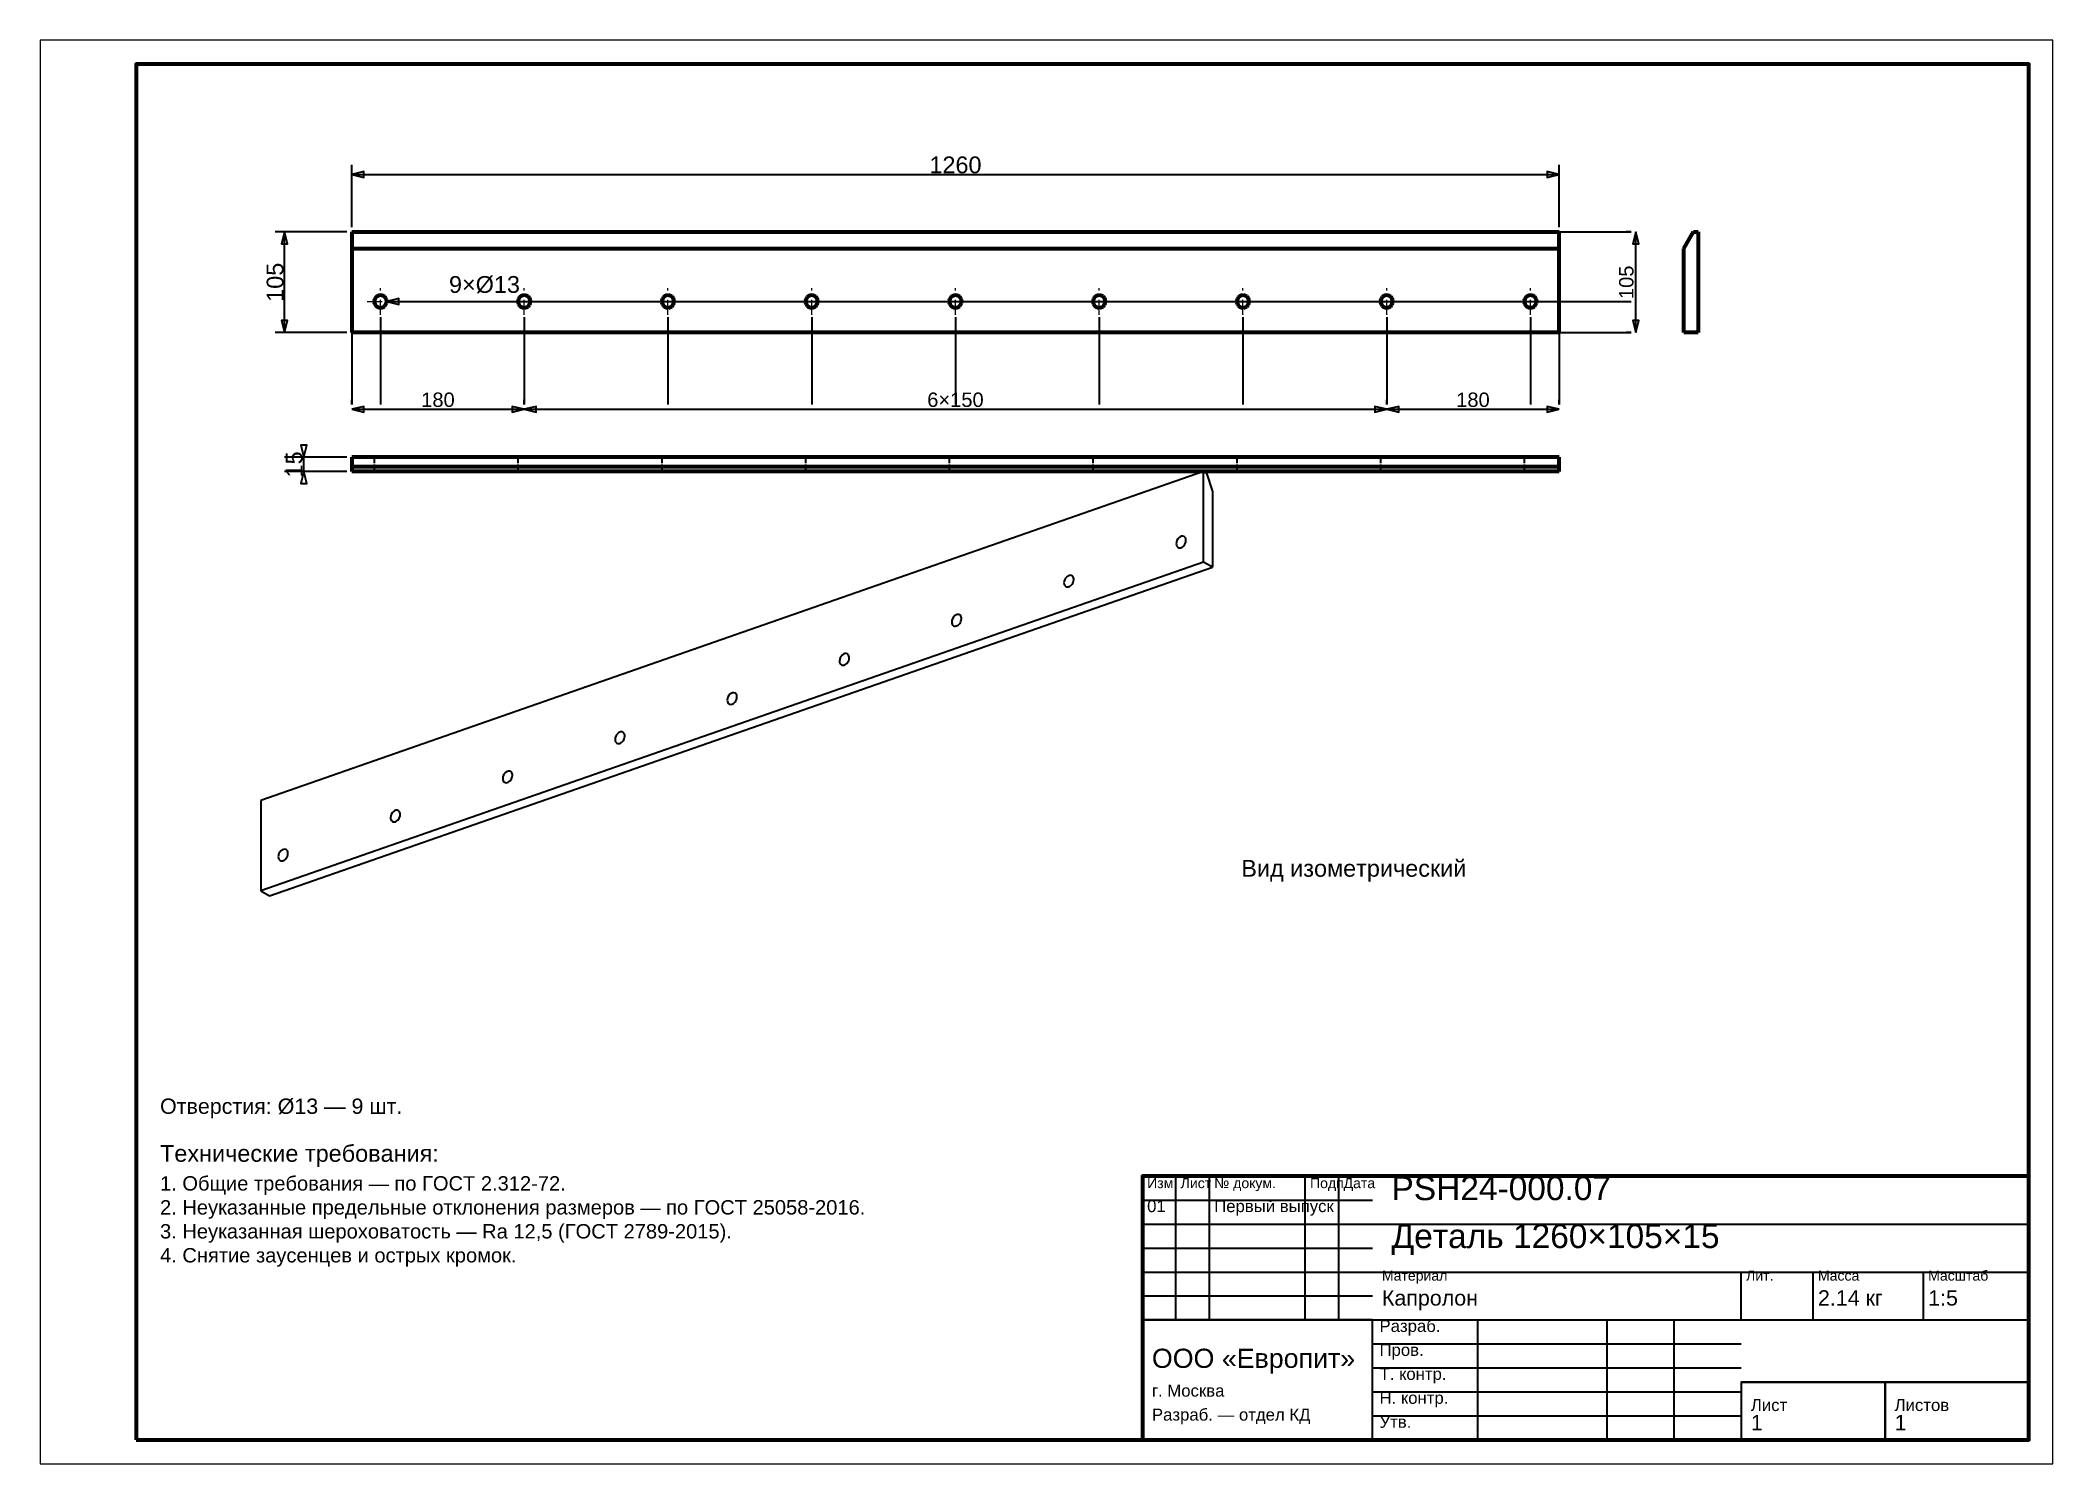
# Model space of a CAD drawing. Header units: millimetres. Extents: x 0 to 420, y 0 to 297.
import ezdxf
from ezdxf.enums import TextEntityAlignment as Align

# ---------------------------------------------------------------- set-up
doc = ezdxf.new("R2010")
doc.units = ezdxf.units.MM
doc.linetypes.add('CENTER', pattern=[5.08, 3.175, -0.635, 0.635, -0.635])
doc.linetypes.add('DASHED', pattern=[1.524, 1.27, -0.254])
doc.styles.add('GOST', font='Arial')

msp = doc.modelspace()

# ---------------------------------------------------------------- texts
at = {"color": 7, "style": 'GOST'}
for s, height, p in [('1260', 3.5, (191, 271)), ('180', 3, (83, 222)), ('6×150', 3, (191, 222)), ('180', 3, (299, 222))]:
    msp.add_text(s, height=height, dxfattribs=at).set_placement(p, align=Align.MIDDLE)
for s, height, p in [('105', 3.5, (49, 246.5)), ('105', 3, (331, 246.5)), ('15', 3.5, (53, 208.5))]:
    msp.add_text(s, height=height, rotation=90, dxfattribs=at).set_placement(p, align=Align.MIDDLE)
msp.add_text('9×Ø13', height=3.5, dxfattribs=at).set_placement((85.3, 244.3))
at = {"color": 3, "style": 'GOST'}
for s, height, p in [('Вид изометрический', 3.5, (250.65, 122.48)), ('Технические требования:', 3.5, (25, 63)), ('1. Общие требования — по ГОСТ 2.312-72.', 3, (25, 57)), ('Изм.', 2.1, (231, 57.5)), ('Лист', 2.1, (238, 57.5)), ('№ докум.', 2.1, (245, 57.5)), ('Подп.', 2.1, (265, 57.5)), ('Дата', 2.1, (272, 57.5)), ('PSH24-000.07', 5, (282, 55)), ('2. Неуказанные предельные отклонения размеров — по ГОСТ 25058-2016.', 3, (25, 52)), ('01', 2.5, (231, 52.5)), ('Первый выпуск', 2.5, (245, 52.5)), ('3. Неуказанная шероховатость — Ra 12,5 (ГОСТ 2789-2015).', 3, (25, 47)), ('Деталь 1260×105×15', 5, (282, 45)), ('4. Снятие заусенцев и острых кромок.', 3, (25, 42)), ('Материал', 2.1, (280, 38.2)), ('Лит.', 2.1, (356, 38.2)), ('Масса', 2.1, (371, 38.2)), ('Масштаб', 2.1, (394, 38.2)), ('Капролон', 3.2, (280, 33)), ('2.14 кг', 3.2, (371, 33)), ('1:5', 3.2, (394, 33)), ('Разраб.', 2.5, (279.5, 27.5)), ('ООО «Европит»', 4, (232, 20)), ('Пров.', 2.5, (279.5, 22.5)), ('Т. контр.', 2.5, (279.5, 17.5)), ('г. Москва', 2.5, (232, 14)), ('Н. контр.', 2.5, (279.5, 12.5)), ('Лист', 2.5, (357, 11)), ('Листов', 2.5, (387, 11)), ('Разраб. — отдел КД', 2.5, (232, 9)), ('Утв.', 2.5, (279.5, 7.5)), ('1', 3.2, (357, 7)), ('1', 3.2, (387, 7))]:
    msp.add_text(s, height=height, dxfattribs=at).set_placement(p)
at = {"color": 6, "style": 'GOST'}
msp.add_text('Отверстия: Ø13 — 9 шт.', height=3.2, dxfattribs=at).set_placement((25, 73))

# ---------------------------------------------------------------- linework, layer by layer
at = {"color": 7, "lineweight": 35}
for p, q in [((65, 258), (65, 271)), ((65, 269), (317, 269)), ((317, 258), (317, 271)), ((64, 257), (49, 257)), ((51, 236), (51, 257)), ((317, 257), (332, 257)), ((332, 257), (331, 257)), ((333, 236), (333, 257)), ((72.3, 242.5), (84.3, 242.5)), ((74.3, 242.5), (332, 242.5)), ((84.3, 242.5), (89.3, 242.5)), ((104.3, 242.5), (332, 242.5)), ((134.3, 242.5), (332, 242.5)), ((164.3, 242.5), (332, 242.5)), ((194.3, 242.5), (332, 242.5)), ((224.3, 242.5), (332, 242.5)), ((254.3, 242.5), (332, 242.5)), ((284.3, 242.5), (332, 242.5)), ((314.3, 242.5), (332, 242.5)), ((64, 236), (49, 236)), ((65, 236), (65, 221)), ((71, 239.2), (71, 221)), ((101, 239.2), (101, 221)), ((131, 239.2), (131, 221)), ((161, 239.2), (161, 221)), ((191, 239.2), (191, 221)), ((221, 239.2), (221, 221)), ((251, 239.2), (251, 221)), ((281, 239.2), (281, 221)), ((311, 239.2), (311, 221)), ((317, 236), (317, 221)), ((317, 236), (332, 236)), ((332, 236), (331, 236)), ((65, 221), (65, 222)), ((65, 220), (101, 220)), ((101, 221), (101, 222)), ((101, 221), (101, 222)), ((101, 220), (281, 220)), ((281, 221), (281, 222)), ((281, 221), (281, 222)), ((281, 220), (317, 220)), ((317, 221), (317, 222)), ((64, 210), (51, 210)), ((55, 207), (55, 210)), ((64, 207), (51, 207)), ((237, 30), (237, 60)), ((244, 30), (244, 60)), ((264, 30), (264, 60)), ((271, 30), (271, 60)), ((230, 55), (278, 55)), ((230, 50), (278, 50)), ((278, 50), (415, 50)), ((230, 45), (278, 45)), ((230, 40), (278, 40)), ((278, 40), (415, 40)), ((355, 30), (355, 40)), ((370, 30), (370, 40)), ((393, 30), (393, 40)), ((230, 35), (278, 35)), ((230, 30), (278, 30)), ((278, 30), (415, 30)), ((300, 5), (300, 30)), ((327, 5), (327, 30)), ((341, 5), (341, 30)), ((278, 25), (355, 25)), ((278, 20), (355, 20)), ((355, 17), (415, 17)), ((278, 15), (355, 15)), ((278, 10), (355, 10))]:
    msp.add_line(p, q, dxfattribs=at)
at = {"color": 1, "lineweight": 70}
for p, q in [((65, 257), (65, 253.54)), ((65, 257), (317, 257)), ((317, 253.54), (317, 257)), ((343, 253.54), (345, 257)), ((345, 257), (346, 257)), ((346, 257), (346, 236)), ((65, 253.54), (65, 236)), ((65, 253.54), (317, 253.54)), ((317, 236), (317, 253.54)), ((343, 236), (343, 253.54)), ((70.35, 243.63), (70.05, 243.38)), ((70.71, 243.77), (70.35, 243.63)), ((71.1, 243.8), (70.71, 243.77)), ((71.47, 243.71), (71.1, 243.8)), ((71.81, 243.52), (71.47, 243.71)), ((100.35, 243.63), (100.05, 243.38)), ((100.71, 243.77), (100.35, 243.63)), ((101.1, 243.8), (100.71, 243.77)), ((101.47, 243.71), (101.1, 243.8)), ((101.81, 243.52), (101.47, 243.71)), ((130.35, 243.63), (130.05, 243.38)), ((130.71, 243.77), (130.35, 243.63)), ((131.1, 243.8), (130.71, 243.77)), ((131.47, 243.71), (131.1, 243.8)), ((131.81, 243.52), (131.47, 243.71)), ((160.35, 243.63), (160.05, 243.38)), ((160.71, 243.77), (160.35, 243.63)), ((161.1, 243.8), (160.71, 243.77)), ((161.47, 243.71), (161.1, 243.8)), ((161.81, 243.52), (161.47, 243.71)), ((190.35, 243.63), (190.05, 243.38)), ((190.71, 243.77), (190.35, 243.63)), ((191.1, 243.8), (190.71, 243.77)), ((191.47, 243.71), (191.1, 243.8)), ((191.81, 243.52), (191.47, 243.71)), ((220.35, 243.63), (220.05, 243.38)), ((220.71, 243.77), (220.35, 243.63)), ((221.1, 243.8), (220.71, 243.77)), ((221.47, 243.71), (221.1, 243.8)), ((221.81, 243.52), (221.47, 243.71)), ((250.35, 243.63), (250.05, 243.38)), ((250.71, 243.77), (250.35, 243.63)), ((251.1, 243.8), (250.71, 243.77)), ((251.47, 243.71), (251.1, 243.8)), ((251.81, 243.52), (251.47, 243.71)), ((280.35, 243.63), (280.05, 243.38)), ((280.71, 243.77), (280.35, 243.63)), ((281.1, 243.8), (280.71, 243.77)), ((281.47, 243.71), (281.1, 243.8)), ((281.81, 243.52), (281.47, 243.71)), ((310.35, 243.63), (310.05, 243.38)), ((310.71, 243.77), (310.35, 243.63)), ((311.1, 243.8), (310.71, 243.77)), ((311.47, 243.71), (311.1, 243.8)), ((311.81, 243.52), (311.47, 243.71)), ((69.83, 243.06), (69.71, 242.69)), ((69.71, 242.69), (69.71, 242.31)), ((69.71, 242.31), (69.83, 241.94)), ((70.05, 243.38), (69.83, 243.06)), ((69.83, 241.94), (70.05, 241.62)), ((70.05, 241.62), (70.35, 241.37)), ((70.35, 241.37), (70.71, 241.23)), ((70.71, 241.23), (71.1, 241.2)), ((71.1, 241.2), (71.47, 241.29)), ((71.47, 241.29), (71.81, 241.48)), ((72.07, 243.23), (71.81, 243.52)), ((71.81, 241.48), (72.07, 241.77)), ((72.24, 242.88), (72.07, 243.23)), ((72.07, 241.77), (72.24, 242.12)), ((72.3, 242.5), (72.24, 242.88)), ((72.24, 242.12), (72.3, 242.5)), ((99.83, 243.06), (99.71, 242.69)), ((99.71, 242.69), (99.71, 242.31)), ((99.71, 242.31), (99.83, 241.94)), ((100.05, 243.38), (99.83, 243.06)), ((99.83, 241.94), (100.05, 241.62)), ((100.05, 241.62), (100.35, 241.37)), ((100.35, 241.37), (100.71, 241.23)), ((100.71, 241.23), (101.1, 241.2)), ((101.1, 241.2), (101.47, 241.29)), ((101.47, 241.29), (101.81, 241.48)), ((102.07, 243.23), (101.81, 243.52)), ((101.81, 241.48), (102.07, 241.77)), ((102.24, 242.88), (102.07, 243.23)), ((102.07, 241.77), (102.24, 242.12)), ((102.3, 242.5), (102.24, 242.88)), ((102.24, 242.12), (102.3, 242.5)), ((129.83, 243.06), (129.71, 242.69)), ((129.71, 242.69), (129.71, 242.31)), ((129.71, 242.31), (129.83, 241.94)), ((130.05, 243.38), (129.83, 243.06)), ((129.83, 241.94), (130.05, 241.62)), ((130.05, 241.62), (130.35, 241.37)), ((130.35, 241.37), (130.71, 241.23)), ((130.71, 241.23), (131.1, 241.2)), ((131.1, 241.2), (131.47, 241.29)), ((131.47, 241.29), (131.81, 241.48)), ((132.07, 243.23), (131.81, 243.52)), ((131.81, 241.48), (132.07, 241.77)), ((132.24, 242.88), (132.07, 243.23)), ((132.07, 241.77), (132.24, 242.12)), ((132.3, 242.5), (132.24, 242.88)), ((132.24, 242.12), (132.3, 242.5)), ((159.83, 243.06), (159.71, 242.69)), ((159.71, 242.69), (159.71, 242.31)), ((159.71, 242.31), (159.83, 241.94)), ((160.05, 243.38), (159.83, 243.06)), ((159.83, 241.94), (160.05, 241.62)), ((160.05, 241.62), (160.35, 241.37)), ((160.35, 241.37), (160.71, 241.23)), ((160.71, 241.23), (161.1, 241.2)), ((161.1, 241.2), (161.47, 241.29)), ((161.47, 241.29), (161.81, 241.48)), ((162.07, 243.23), (161.81, 243.52)), ((161.81, 241.48), (162.07, 241.77)), ((162.24, 242.88), (162.07, 243.23)), ((162.07, 241.77), (162.24, 242.12)), ((162.3, 242.5), (162.24, 242.88)), ((162.24, 242.12), (162.3, 242.5)), ((189.83, 243.06), (189.71, 242.69)), ((189.71, 242.69), (189.71, 242.31)), ((189.71, 242.31), (189.83, 241.94)), ((190.05, 243.38), (189.83, 243.06)), ((189.83, 241.94), (190.05, 241.62)), ((190.05, 241.62), (190.35, 241.37)), ((190.35, 241.37), (190.71, 241.23)), ((190.71, 241.23), (191.1, 241.2)), ((191.1, 241.2), (191.47, 241.29)), ((191.47, 241.29), (191.81, 241.48)), ((192.07, 243.23), (191.81, 243.52)), ((191.81, 241.48), (192.07, 241.77)), ((192.24, 242.88), (192.07, 243.23)), ((192.07, 241.77), (192.24, 242.12)), ((192.3, 242.5), (192.24, 242.88)), ((192.24, 242.12), (192.3, 242.5)), ((219.83, 243.06), (219.71, 242.69)), ((219.71, 242.69), (219.71, 242.31)), ((219.71, 242.31), (219.83, 241.94)), ((220.05, 243.38), (219.83, 243.06)), ((219.83, 241.94), (220.05, 241.62)), ((220.05, 241.62), (220.35, 241.37)), ((220.35, 241.37), (220.71, 241.23)), ((220.71, 241.23), (221.1, 241.2)), ((221.1, 241.2), (221.47, 241.29)), ((221.47, 241.29), (221.81, 241.48)), ((222.07, 243.23), (221.81, 243.52)), ((221.81, 241.48), (222.07, 241.77)), ((222.24, 242.88), (222.07, 243.23)), ((222.07, 241.77), (222.24, 242.12)), ((222.3, 242.5), (222.24, 242.88)), ((222.24, 242.12), (222.3, 242.5)), ((249.83, 243.06), (249.71, 242.69)), ((249.71, 242.69), (249.71, 242.31)), ((249.71, 242.31), (249.83, 241.94)), ((250.05, 243.38), (249.83, 243.06)), ((249.83, 241.94), (250.05, 241.62)), ((250.05, 241.62), (250.35, 241.37)), ((250.35, 241.37), (250.71, 241.23)), ((250.71, 241.23), (251.1, 241.2)), ((251.1, 241.2), (251.47, 241.29)), ((251.47, 241.29), (251.81, 241.48)), ((252.07, 243.23), (251.81, 243.52)), ((251.81, 241.48), (252.07, 241.77)), ((252.24, 242.88), (252.07, 243.23)), ((252.07, 241.77), (252.24, 242.12)), ((252.3, 242.5), (252.24, 242.88)), ((252.24, 242.12), (252.3, 242.5)), ((279.83, 243.06), (279.71, 242.69)), ((279.71, 242.69), (279.71, 242.31)), ((279.71, 242.31), (279.83, 241.94)), ((280.05, 243.38), (279.83, 243.06)), ((279.83, 241.94), (280.05, 241.62)), ((280.05, 241.62), (280.35, 241.37)), ((280.35, 241.37), (280.71, 241.23)), ((280.71, 241.23), (281.1, 241.2)), ((281.1, 241.2), (281.47, 241.29)), ((281.47, 241.29), (281.81, 241.48)), ((282.07, 243.23), (281.81, 243.52)), ((281.81, 241.48), (282.07, 241.77)), ((282.24, 242.88), (282.07, 243.23)), ((282.07, 241.77), (282.24, 242.12)), ((282.3, 242.5), (282.24, 242.88)), ((282.24, 242.12), (282.3, 242.5)), ((309.83, 243.06), (309.71, 242.69)), ((309.71, 242.69), (309.71, 242.31)), ((309.71, 242.31), (309.83, 241.94)), ((310.05, 243.38), (309.83, 243.06)), ((309.83, 241.94), (310.05, 241.62)), ((310.05, 241.62), (310.35, 241.37)), ((310.35, 241.37), (310.71, 241.23)), ((310.71, 241.23), (311.1, 241.2)), ((311.1, 241.2), (311.47, 241.29)), ((311.47, 241.29), (311.81, 241.48)), ((312.07, 243.23), (311.81, 243.52)), ((311.81, 241.48), (312.07, 241.77)), ((312.24, 242.88), (312.07, 243.23)), ((312.07, 241.77), (312.24, 242.12)), ((312.3, 242.5), (312.24, 242.88)), ((312.24, 242.12), (312.3, 242.5)), ((317, 236), (65, 236)), ((346, 236), (343, 236)), ((65, 210), (65, 208)), ((317, 210), (65, 210)), ((317, 208), (317, 210)), ((65, 208), (65, 207)), ((317, 208), (65, 208)), ((317, 207), (65, 207)), ((317, 207), (317, 208))]:
    msp.add_line(p, q, dxfattribs=at)
at = {"color": 5, "linetype": 'DASHED', "lineweight": 35}
for p, q in [((65, 236), (65, 257)), ((65, 257), (317, 257)), ((317, 257), (317, 236)), ((345, 257), (343, 253.54)), ((346, 257), (345, 257)), ((346, 236), (346, 257)), ((343, 253.54), (343, 236)), ((70.05, 243.38), (70.35, 243.63)), ((70.35, 243.63), (70.71, 243.77)), ((70.71, 243.77), (71.1, 243.8)), ((71.1, 243.8), (71.47, 243.71)), ((71.47, 243.71), (71.81, 243.52)), ((100.05, 243.38), (100.35, 243.63)), ((100.35, 243.63), (100.71, 243.77)), ((100.71, 243.77), (101.1, 243.8)), ((101.1, 243.8), (101.47, 243.71)), ((101.47, 243.71), (101.81, 243.52)), ((130.05, 243.38), (130.35, 243.63)), ((130.35, 243.63), (130.71, 243.77)), ((130.71, 243.77), (131.1, 243.8)), ((131.1, 243.8), (131.47, 243.71)), ((131.47, 243.71), (131.81, 243.52)), ((160.05, 243.38), (160.35, 243.63)), ((160.35, 243.63), (160.71, 243.77)), ((160.71, 243.77), (161.1, 243.8)), ((161.1, 243.8), (161.47, 243.71)), ((161.47, 243.71), (161.81, 243.52)), ((190.05, 243.38), (190.35, 243.63)), ((190.35, 243.63), (190.71, 243.77)), ((190.71, 243.77), (191.1, 243.8)), ((191.1, 243.8), (191.47, 243.71)), ((191.47, 243.71), (191.81, 243.52)), ((220.05, 243.38), (220.35, 243.63)), ((220.35, 243.63), (220.71, 243.77)), ((220.71, 243.77), (221.1, 243.8)), ((221.1, 243.8), (221.47, 243.71)), ((221.47, 243.71), (221.81, 243.52)), ((250.05, 243.38), (250.35, 243.63)), ((250.35, 243.63), (250.71, 243.77)), ((250.71, 243.77), (251.1, 243.8)), ((251.1, 243.8), (251.47, 243.71)), ((251.47, 243.71), (251.81, 243.52)), ((280.05, 243.38), (280.35, 243.63)), ((280.35, 243.63), (280.71, 243.77)), ((280.71, 243.77), (281.1, 243.8)), ((281.1, 243.8), (281.47, 243.71)), ((281.47, 243.71), (281.81, 243.52)), ((310.05, 243.38), (310.35, 243.63)), ((310.35, 243.63), (310.71, 243.77)), ((310.71, 243.77), (311.1, 243.8)), ((311.1, 243.8), (311.47, 243.71)), ((311.47, 243.71), (311.81, 243.52)), ((343, 243.79), (343, 243.8)), ((343, 243.8), (343, 243.77)), ((343, 243.79), (343, 243.8)), ((343, 243.8), (343, 243.77)), ((343, 243.79), (343, 243.8)), ((343, 243.8), (343, 243.77)), ((343, 243.79), (343, 243.8)), ((343, 243.8), (343, 243.77)), ((343, 243.79), (343, 243.8)), ((343, 243.8), (343, 243.77)), ((343, 243.79), (343, 243.8)), ((343, 243.8), (343, 243.77)), ((343, 243.79), (343, 243.8)), ((343, 243.8), (343, 243.77)), ((343, 243.79), (343, 243.8)), ((343, 243.8), (343, 243.77)), ((343, 243.79), (343, 243.8)), ((343, 243.8), (343, 243.77)), ((343, 243.77), (343, 243.79)), ((343, 243.77), (343, 243.79)), ((343, 243.77), (343, 243.79)), ((343, 243.77), (343, 243.79)), ((343, 243.77), (343, 243.79)), ((343, 243.77), (343, 243.79)), ((343, 243.77), (343, 243.79)), ((343, 243.77), (343, 243.79)), ((343, 243.77), (343, 243.79)), ((343, 243.73), (343, 243.77)), ((343, 243.77), (343, 243.67)), ((343, 243.73), (343, 243.77)), ((343, 243.77), (343, 243.67)), ((343, 243.73), (343, 243.77)), ((343, 243.77), (343, 243.67)), ((343, 243.73), (343, 243.77)), ((343, 243.77), (343, 243.67)), ((343, 243.73), (343, 243.77)), ((343, 243.77), (343, 243.67)), ((343, 243.73), (343, 243.77)), ((343, 243.77), (343, 243.67)), ((343, 243.73), (343, 243.77)), ((343, 243.77), (343, 243.67)), ((343, 243.73), (343, 243.77)), ((343, 243.77), (343, 243.67)), ((343, 243.73), (343, 243.77)), ((343, 243.77), (343, 243.67)), ((343, 243.67), (343, 243.73)), ((343, 243.67), (343, 243.73)), ((343, 243.67), (343, 243.73)), ((343, 243.67), (343, 243.73)), ((343, 243.67), (343, 243.73)), ((343, 243.67), (343, 243.73)), ((343, 243.67), (343, 243.73)), ((343, 243.67), (343, 243.73)), ((343, 243.67), (343, 243.73)), ((343, 243.6), (343, 243.67)), ((343, 243.67), (343, 243.52)), ((343, 243.6), (343, 243.67)), ((343, 243.67), (343, 243.52)), ((343, 243.6), (343, 243.67)), ((343, 243.67), (343, 243.52)), ((343, 243.6), (343, 243.67)), ((343, 243.67), (343, 243.52)), ((343, 243.6), (343, 243.67)), ((343, 243.67), (343, 243.52)), ((343, 243.6), (343, 243.67)), ((343, 243.67), (343, 243.52)), ((343, 243.6), (343, 243.67)), ((343, 243.67), (343, 243.52)), ((343, 243.6), (343, 243.67)), ((343, 243.67), (343, 243.52)), ((343, 243.6), (343, 243.67)), ((343, 243.67), (343, 243.52)), ((343, 243.52), (343, 243.6)), ((343, 243.52), (343, 243.6)), ((343, 243.52), (343, 243.6)), ((343, 243.52), (343, 243.6)), ((343, 243.52), (343, 243.6)), ((343, 243.52), (343, 243.6)), ((343, 243.52), (343, 243.6)), ((343, 243.52), (343, 243.6)), ((343, 243.52), (343, 243.6)), ((346, 243.77), (346, 243.8)), ((346, 243.8), (346, 243.79)), ((346, 243.77), (346, 243.8)), ((346, 243.8), (346, 243.79)), ((346, 243.77), (346, 243.8)), ((346, 243.8), (346, 243.79)), ((346, 243.77), (346, 243.8)), ((346, 243.8), (346, 243.79)), ((346, 243.77), (346, 243.8)), ((346, 243.8), (346, 243.79)), ((346, 243.77), (346, 243.8)), ((346, 243.8), (346, 243.79)), ((346, 243.77), (346, 243.8)), ((346, 243.8), (346, 243.79)), ((346, 243.77), (346, 243.8)), ((346, 243.8), (346, 243.79)), ((346, 243.77), (346, 243.8)), ((346, 243.8), (346, 243.79)), ((346, 243.79), (346, 243.77)), ((346, 243.79), (346, 243.77)), ((346, 243.79), (346, 243.77)), ((346, 243.79), (346, 243.77)), ((346, 243.79), (346, 243.77)), ((346, 243.79), (346, 243.77)), ((346, 243.79), (346, 243.77)), ((346, 243.79), (346, 243.77)), ((346, 243.79), (346, 243.77)), ((346, 243.67), (346, 243.77)), ((346, 243.77), (346, 243.73)), ((346, 243.67), (346, 243.77)), ((346, 243.77), (346, 243.73)), ((346, 243.67), (346, 243.77)), ((346, 243.77), (346, 243.73)), ((346, 243.67), (346, 243.77)), ((346, 243.77), (346, 243.73)), ((346, 243.67), (346, 243.77)), ((346, 243.77), (346, 243.73)), ((346, 243.67), (346, 243.77)), ((346, 243.77), (346, 243.73)), ((346, 243.67), (346, 243.77)), ((346, 243.77), (346, 243.73)), ((346, 243.67), (346, 243.77)), ((346, 243.77), (346, 243.73)), ((346, 243.67), (346, 243.77)), ((346, 243.77), (346, 243.73)), ((346, 243.73), (346, 243.67)), ((346, 243.73), (346, 243.67)), ((346, 243.73), (346, 243.67)), ((346, 243.73), (346, 243.67)), ((346, 243.73), (346, 243.67)), ((346, 243.73), (346, 243.67)), ((346, 243.73), (346, 243.67)), ((346, 243.73), (346, 243.67)), ((346, 243.73), (346, 243.67)), ((346, 243.52), (346, 243.67)), ((346, 243.67), (346, 243.6)), ((346, 243.52), (346, 243.67)), ((346, 243.67), (346, 243.6)), ((346, 243.52), (346, 243.67)), ((346, 243.67), (346, 243.6)), ((346, 243.52), (346, 243.67)), ((346, 243.67), (346, 243.6)), ((346, 243.52), (346, 243.67)), ((346, 243.67), (346, 243.6)), ((346, 243.52), (346, 243.67)), ((346, 243.67), (346, 243.6)), ((346, 243.52), (346, 243.67)), ((346, 243.67), (346, 243.6)), ((346, 243.52), (346, 243.67)), ((346, 243.67), (346, 243.6)), ((346, 243.52), (346, 243.67)), ((346, 243.67), (346, 243.6)), ((346, 243.6), (346, 243.52)), ((346, 243.6), (346, 243.52)), ((346, 243.6), (346, 243.52)), ((346, 243.6), (346, 243.52)), ((346, 243.6), (346, 243.52)), ((346, 243.6), (346, 243.52)), ((346, 243.6), (346, 243.52)), ((346, 243.6), (346, 243.52)), ((346, 243.6), (346, 243.52)), ((69.71, 242.69), (69.83, 243.06)), ((69.71, 242.31), (69.71, 242.69)), ((69.83, 241.94), (69.71, 242.31)), ((69.83, 243.06), (70.05, 243.38)), ((70.05, 241.62), (69.83, 241.94)), ((70.35, 241.37), (70.05, 241.62)), ((70.71, 241.23), (70.35, 241.37)), ((71.1, 241.2), (70.71, 241.23)), ((71.47, 241.29), (71.1, 241.2)), ((71.81, 241.48), (71.47, 241.29)), ((71.81, 243.52), (72.07, 243.23)), ((72.07, 241.77), (71.81, 241.48)), ((72.07, 243.23), (72.24, 242.88)), ((72.24, 242.12), (72.07, 241.77)), ((72.24, 242.88), (72.3, 242.5)), ((72.3, 242.5), (72.24, 242.12)), ((99.71, 242.69), (99.83, 243.06)), ((99.71, 242.31), (99.71, 242.69)), ((99.83, 241.94), (99.71, 242.31)), ((99.83, 243.06), (100.05, 243.38)), ((100.05, 241.62), (99.83, 241.94)), ((100.35, 241.37), (100.05, 241.62)), ((100.71, 241.23), (100.35, 241.37)), ((101.1, 241.2), (100.71, 241.23)), ((101.47, 241.29), (101.1, 241.2)), ((101.81, 241.48), (101.47, 241.29)), ((101.81, 243.52), (102.07, 243.23)), ((102.07, 241.77), (101.81, 241.48)), ((102.07, 243.23), (102.24, 242.88)), ((102.24, 242.12), (102.07, 241.77)), ((102.24, 242.88), (102.3, 242.5)), ((102.3, 242.5), (102.24, 242.12)), ((129.71, 242.69), (129.83, 243.06)), ((129.71, 242.31), (129.71, 242.69)), ((129.83, 241.94), (129.71, 242.31)), ((129.83, 243.06), (130.05, 243.38)), ((130.05, 241.62), (129.83, 241.94)), ((130.35, 241.37), (130.05, 241.62)), ((130.71, 241.23), (130.35, 241.37)), ((131.1, 241.2), (130.71, 241.23)), ((131.47, 241.29), (131.1, 241.2)), ((131.81, 241.48), (131.47, 241.29)), ((131.81, 243.52), (132.07, 243.23)), ((132.07, 241.77), (131.81, 241.48)), ((132.07, 243.23), (132.24, 242.88)), ((132.24, 242.12), (132.07, 241.77)), ((132.24, 242.88), (132.3, 242.5)), ((132.3, 242.5), (132.24, 242.12)), ((159.71, 242.69), (159.83, 243.06)), ((159.71, 242.31), (159.71, 242.69)), ((159.83, 241.94), (159.71, 242.31)), ((159.83, 243.06), (160.05, 243.38)), ((160.05, 241.62), (159.83, 241.94)), ((160.35, 241.37), (160.05, 241.62)), ((160.71, 241.23), (160.35, 241.37)), ((161.1, 241.2), (160.71, 241.23)), ((161.47, 241.29), (161.1, 241.2)), ((161.81, 241.48), (161.47, 241.29)), ((161.81, 243.52), (162.07, 243.23)), ((162.07, 241.77), (161.81, 241.48)), ((162.07, 243.23), (162.24, 242.88)), ((162.24, 242.12), (162.07, 241.77)), ((162.24, 242.88), (162.3, 242.5)), ((162.3, 242.5), (162.24, 242.12)), ((189.71, 242.69), (189.83, 243.06)), ((189.71, 242.31), (189.71, 242.69)), ((189.83, 241.94), (189.71, 242.31)), ((189.83, 243.06), (190.05, 243.38)), ((190.05, 241.62), (189.83, 241.94)), ((190.35, 241.37), (190.05, 241.62)), ((190.71, 241.23), (190.35, 241.37)), ((191.1, 241.2), (190.71, 241.23)), ((191.47, 241.29), (191.1, 241.2)), ((191.81, 241.48), (191.47, 241.29)), ((191.81, 243.52), (192.07, 243.23)), ((192.07, 241.77), (191.81, 241.48)), ((192.07, 243.23), (192.24, 242.88)), ((192.24, 242.12), (192.07, 241.77)), ((192.24, 242.88), (192.3, 242.5)), ((192.3, 242.5), (192.24, 242.12)), ((219.71, 242.69), (219.83, 243.06)), ((219.71, 242.31), (219.71, 242.69)), ((219.83, 241.94), (219.71, 242.31)), ((219.83, 243.06), (220.05, 243.38)), ((220.05, 241.62), (219.83, 241.94)), ((220.35, 241.37), (220.05, 241.62)), ((220.71, 241.23), (220.35, 241.37)), ((221.1, 241.2), (220.71, 241.23)), ((221.47, 241.29), (221.1, 241.2)), ((221.81, 241.48), (221.47, 241.29)), ((221.81, 243.52), (222.07, 243.23)), ((222.07, 241.77), (221.81, 241.48)), ((222.07, 243.23), (222.24, 242.88)), ((222.24, 242.12), (222.07, 241.77)), ((222.24, 242.88), (222.3, 242.5)), ((222.3, 242.5), (222.24, 242.12)), ((249.71, 242.69), (249.83, 243.06)), ((249.71, 242.31), (249.71, 242.69)), ((249.83, 241.94), (249.71, 242.31)), ((249.83, 243.06), (250.05, 243.38)), ((250.05, 241.62), (249.83, 241.94)), ((250.35, 241.37), (250.05, 241.62)), ((250.71, 241.23), (250.35, 241.37)), ((251.1, 241.2), (250.71, 241.23)), ((251.47, 241.29), (251.1, 241.2)), ((251.81, 241.48), (251.47, 241.29)), ((251.81, 243.52), (252.07, 243.23)), ((252.07, 241.77), (251.81, 241.48)), ((252.07, 243.23), (252.24, 242.88)), ((252.24, 242.12), (252.07, 241.77)), ((252.24, 242.88), (252.3, 242.5)), ((252.3, 242.5), (252.24, 242.12)), ((279.71, 242.69), (279.83, 243.06)), ((279.71, 242.31), (279.71, 242.69)), ((279.83, 241.94), (279.71, 242.31)), ((279.83, 243.06), (280.05, 243.38)), ((280.05, 241.62), (279.83, 241.94)), ((280.35, 241.37), (280.05, 241.62)), ((280.71, 241.23), (280.35, 241.37)), ((281.1, 241.2), (280.71, 241.23)), ((281.47, 241.29), (281.1, 241.2)), ((281.81, 241.48), (281.47, 241.29)), ((281.81, 243.52), (282.07, 243.23)), ((282.07, 241.77), (281.81, 241.48)), ((282.07, 243.23), (282.24, 242.88)), ((282.24, 242.12), (282.07, 241.77)), ((282.24, 242.88), (282.3, 242.5)), ((282.3, 242.5), (282.24, 242.12)), ((309.71, 242.69), (309.83, 243.06)), ((309.71, 242.31), (309.71, 242.69)), ((309.83, 241.94), (309.71, 242.31)), ((309.83, 243.06), (310.05, 243.38)), ((310.05, 241.62), (309.83, 241.94)), ((310.35, 241.37), (310.05, 241.62)), ((310.71, 241.23), (310.35, 241.37)), ((311.1, 241.2), (310.71, 241.23)), ((311.47, 241.29), (311.1, 241.2)), ((311.81, 241.48), (311.47, 241.29)), ((311.81, 243.52), (312.07, 243.23)), ((312.07, 241.77), (311.81, 241.48)), ((312.07, 243.23), (312.24, 242.88)), ((312.24, 242.12), (312.07, 241.77)), ((312.24, 242.88), (312.3, 242.5)), ((312.3, 242.5), (312.24, 242.12)), ((343, 243.42), (343, 243.52)), ((343, 243.52), (343, 243.31)), ((343, 243.42), (343, 243.52)), ((343, 243.52), (343, 243.31)), ((343, 243.42), (343, 243.52)), ((343, 243.52), (343, 243.31)), ((343, 243.42), (343, 243.52)), ((343, 243.52), (343, 243.31)), ((343, 243.42), (343, 243.52)), ((343, 243.52), (343, 243.31)), ((343, 243.42), (343, 243.52)), ((343, 243.52), (343, 243.31)), ((343, 243.42), (343, 243.52)), ((343, 243.52), (343, 243.31)), ((343, 243.42), (343, 243.52)), ((343, 243.52), (343, 243.31)), ((343, 243.42), (343, 243.52)), ((343, 243.52), (343, 243.31)), ((343, 243.31), (343, 243.42)), ((343, 243.31), (343, 243.42)), ((343, 243.31), (343, 243.42)), ((343, 243.31), (343, 243.42)), ((343, 243.31), (343, 243.42)), ((343, 243.31), (343, 243.42)), ((343, 243.31), (343, 243.42)), ((343, 243.31), (343, 243.42)), ((343, 243.31), (343, 243.42)), ((343, 243.19), (343, 243.31)), ((343, 243.31), (343, 243.06)), ((343, 243.19), (343, 243.31)), ((343, 243.31), (343, 243.06)), ((343, 243.19), (343, 243.31)), ((343, 243.31), (343, 243.06)), ((343, 243.19), (343, 243.31)), ((343, 243.31), (343, 243.06)), ((343, 243.19), (343, 243.31)), ((343, 243.31), (343, 243.06)), ((343, 243.19), (343, 243.31)), ((343, 243.31), (343, 243.06)), ((343, 243.19), (343, 243.31)), ((343, 243.31), (343, 243.06)), ((343, 243.19), (343, 243.31)), ((343, 243.31), (343, 243.06)), ((343, 243.19), (343, 243.31)), ((343, 243.31), (343, 243.06)), ((343, 243.06), (343, 243.19)), ((343, 243.06), (343, 243.19)), ((343, 243.06), (343, 243.19)), ((343, 243.06), (343, 243.19)), ((343, 243.06), (343, 243.19)), ((343, 243.06), (343, 243.19)), ((343, 243.06), (343, 243.19)), ((343, 243.06), (343, 243.19)), ((343, 243.06), (343, 243.19)), ((343, 242.93), (343, 243.06)), ((343, 243.06), (343, 242.79)), ((343, 242.93), (343, 243.06)), ((343, 243.06), (343, 242.79)), ((343, 242.93), (343, 243.06)), ((343, 243.06), (343, 242.79)), ((343, 242.93), (343, 243.06)), ((343, 243.06), (343, 242.79)), ((343, 242.93), (343, 243.06)), ((343, 243.06), (343, 242.79)), ((343, 242.93), (343, 243.06)), ((343, 243.06), (343, 242.79)), ((343, 242.93), (343, 243.06)), ((343, 243.06), (343, 242.79)), ((343, 242.93), (343, 243.06)), ((343, 243.06), (343, 242.79)), ((343, 242.93), (343, 243.06)), ((343, 243.06), (343, 242.79)), ((343, 242.79), (343, 242.93)), ((343, 242.79), (343, 242.93)), ((343, 242.79), (343, 242.93)), ((343, 242.79), (343, 242.93)), ((343, 242.79), (343, 242.93)), ((343, 242.79), (343, 242.93)), ((343, 242.79), (343, 242.93)), ((343, 242.79), (343, 242.93)), ((343, 242.79), (343, 242.93)), ((343, 242.65), (343, 242.79)), ((343, 242.79), (343, 242.5)), ((343, 242.65), (343, 242.79)), ((343, 242.79), (343, 242.5)), ((343, 242.65), (343, 242.79)), ((343, 242.79), (343, 242.5)), ((343, 242.65), (343, 242.79)), ((343, 242.79), (343, 242.5)), ((343, 242.65), (343, 242.79)), ((343, 242.79), (343, 242.5)), ((343, 242.65), (343, 242.79)), ((343, 242.79), (343, 242.5)), ((343, 242.65), (343, 242.79)), ((343, 242.79), (343, 242.5)), ((343, 242.65), (343, 242.79)), ((343, 242.79), (343, 242.5)), ((343, 242.65), (343, 242.79)), ((343, 242.79), (343, 242.5)), ((343, 242.5), (343, 242.65)), ((343, 242.5), (343, 242.65)), ((343, 242.5), (343, 242.65)), ((343, 242.5), (343, 242.65)), ((343, 242.5), (343, 242.65)), ((343, 242.5), (343, 242.65)), ((343, 242.5), (343, 242.65)), ((343, 242.5), (343, 242.65)), ((343, 242.5), (343, 242.65)), ((343, 242.5), (343, 242.21)), ((343, 242.35), (343, 242.5)), ((343, 242.5), (343, 242.21)), ((343, 242.35), (343, 242.5)), ((343, 242.5), (343, 242.21)), ((343, 242.35), (343, 242.5)), ((343, 242.5), (343, 242.21)), ((343, 242.35), (343, 242.5)), ((343, 242.5), (343, 242.21)), ((343, 242.35), (343, 242.5)), ((343, 242.5), (343, 242.21)), ((343, 242.35), (343, 242.5)), ((343, 242.5), (343, 242.21)), ((343, 242.35), (343, 242.5)), ((343, 242.5), (343, 242.21)), ((343, 242.35), (343, 242.5)), ((343, 242.5), (343, 242.21)), ((343, 242.35), (343, 242.5)), ((343, 242.21), (343, 242.35)), ((343, 242.21), (343, 242.35)), ((343, 242.21), (343, 242.35)), ((343, 242.21), (343, 242.35)), ((343, 242.21), (343, 242.35)), ((343, 242.21), (343, 242.35)), ((343, 242.21), (343, 242.35)), ((343, 242.21), (343, 242.35)), ((343, 242.21), (343, 242.35)), ((343, 242.21), (343, 241.94)), ((343, 242.07), (343, 242.21)), ((343, 242.21), (343, 241.94)), ((343, 242.07), (343, 242.21)), ((343, 242.21), (343, 241.94)), ((343, 242.07), (343, 242.21)), ((343, 242.21), (343, 241.94)), ((343, 242.07), (343, 242.21)), ((343, 242.21), (343, 241.94)), ((343, 242.07), (343, 242.21)), ((343, 242.21), (343, 241.94)), ((343, 242.07), (343, 242.21)), ((343, 242.21), (343, 241.94)), ((343, 242.07), (343, 242.21)), ((343, 242.21), (343, 241.94)), ((343, 242.07), (343, 242.21)), ((343, 242.21), (343, 241.94)), ((343, 242.07), (343, 242.21)), ((343, 241.94), (343, 242.07)), ((343, 241.94), (343, 242.07)), ((343, 241.94), (343, 242.07)), ((343, 241.94), (343, 242.07)), ((343, 241.94), (343, 242.07)), ((343, 241.94), (343, 242.07)), ((343, 241.94), (343, 242.07)), ((343, 241.94), (343, 242.07)), ((343, 241.94), (343, 242.07)), ((343, 241.94), (343, 241.69)), ((343, 241.81), (343, 241.94)), ((343, 241.94), (343, 241.69)), ((343, 241.81), (343, 241.94)), ((343, 241.94), (343, 241.69)), ((343, 241.81), (343, 241.94)), ((343, 241.94), (343, 241.69)), ((343, 241.81), (343, 241.94)), ((343, 241.94), (343, 241.69)), ((343, 241.81), (343, 241.94)), ((343, 241.94), (343, 241.69)), ((343, 241.81), (343, 241.94)), ((343, 241.94), (343, 241.69)), ((343, 241.81), (343, 241.94)), ((343, 241.94), (343, 241.69)), ((343, 241.81), (343, 241.94)), ((343, 241.94), (343, 241.69)), ((343, 241.81), (343, 241.94)), ((343, 241.69), (343, 241.81)), ((343, 241.69), (343, 241.81)), ((343, 241.69), (343, 241.81)), ((343, 241.69), (343, 241.81)), ((343, 241.69), (343, 241.81)), ((343, 241.69), (343, 241.81)), ((343, 241.69), (343, 241.81)), ((343, 241.69), (343, 241.81)), ((343, 241.69), (343, 241.81)), ((343, 241.69), (343, 241.48)), ((343, 241.58), (343, 241.69)), ((343, 241.69), (343, 241.48)), ((343, 241.58), (343, 241.69)), ((343, 241.69), (343, 241.48)), ((343, 241.58), (343, 241.69)), ((343, 241.69), (343, 241.48)), ((343, 241.58), (343, 241.69)), ((343, 241.69), (343, 241.48)), ((343, 241.58), (343, 241.69)), ((343, 241.69), (343, 241.48)), ((343, 241.58), (343, 241.69)), ((343, 241.69), (343, 241.48)), ((343, 241.58), (343, 241.69)), ((343, 241.69), (343, 241.48)), ((343, 241.58), (343, 241.69)), ((343, 241.69), (343, 241.48)), ((343, 241.58), (343, 241.69)), ((343, 241.48), (343, 241.58)), ((343, 241.48), (343, 241.58)), ((343, 241.48), (343, 241.58)), ((343, 241.48), (343, 241.58)), ((343, 241.48), (343, 241.58)), ((343, 241.48), (343, 241.58)), ((343, 241.48), (343, 241.58)), ((343, 241.48), (343, 241.58)), ((343, 241.48), (343, 241.58)), ((343, 241.48), (343, 241.33)), ((343, 241.4), (343, 241.48)), ((343, 241.48), (343, 241.33)), ((343, 241.4), (343, 241.48)), ((343, 241.48), (343, 241.33)), ((343, 241.4), (343, 241.48)), ((343, 241.48), (343, 241.33)), ((343, 241.4), (343, 241.48)), ((343, 241.48), (343, 241.33)), ((343, 241.4), (343, 241.48)), ((343, 241.48), (343, 241.33)), ((343, 241.4), (343, 241.48)), ((343, 241.48), (343, 241.33)), ((343, 241.4), (343, 241.48)), ((343, 241.48), (343, 241.33)), ((343, 241.4), (343, 241.48)), ((343, 241.48), (343, 241.33)), ((343, 241.4), (343, 241.48)), ((343, 241.33), (343, 241.4)), ((343, 241.33), (343, 241.4)), ((343, 241.33), (343, 241.4)), ((343, 241.33), (343, 241.4)), ((343, 241.33), (343, 241.4)), ((343, 241.33), (343, 241.4)), ((343, 241.33), (343, 241.4)), ((343, 241.33), (343, 241.4)), ((343, 241.33), (343, 241.4)), ((343, 241.33), (343, 241.23)), ((343, 241.27), (343, 241.33)), ((343, 241.33), (343, 241.23)), ((343, 241.27), (343, 241.33)), ((343, 241.33), (343, 241.23)), ((343, 241.27), (343, 241.33)), ((343, 241.33), (343, 241.23)), ((343, 241.27), (343, 241.33)), ((343, 241.33), (343, 241.23)), ((343, 241.27), (343, 241.33)), ((343, 241.33), (343, 241.23)), ((343, 241.27), (343, 241.33)), ((343, 241.33), (343, 241.23)), ((343, 241.27), (343, 241.33)), ((343, 241.33), (343, 241.23)), ((343, 241.27), (343, 241.33)), ((343, 241.33), (343, 241.23)), ((343, 241.27), (343, 241.33)), ((343, 241.23), (343, 241.27)), ((343, 241.23), (343, 241.27)), ((343, 241.23), (343, 241.27)), ((343, 241.23), (343, 241.27)), ((343, 241.23), (343, 241.27)), ((343, 241.23), (343, 241.27)), ((343, 241.23), (343, 241.27)), ((343, 241.23), (343, 241.27)), ((343, 241.23), (343, 241.27)), ((343, 241.23), (343, 241.2)), ((343, 241.21), (343, 241.23)), ((343, 241.23), (343, 241.2)), ((343, 241.21), (343, 241.23)), ((343, 241.23), (343, 241.2)), ((343, 241.21), (343, 241.23)), ((343, 241.23), (343, 241.2)), ((343, 241.21), (343, 241.23)), ((343, 241.23), (343, 241.2)), ((343, 241.21), (343, 241.23)), ((343, 241.23), (343, 241.2)), ((343, 241.21), (343, 241.23)), ((343, 241.23), (343, 241.2)), ((343, 241.21), (343, 241.23)), ((343, 241.23), (343, 241.2)), ((343, 241.21), (343, 241.23)), ((343, 241.23), (343, 241.2)), ((343, 241.21), (343, 241.23)), ((343, 241.2), (343, 241.21)), ((343, 241.2), (343, 241.21)), ((343, 241.2), (343, 241.21)), ((343, 241.2), (343, 241.21)), ((343, 241.2), (343, 241.21)), ((343, 241.2), (343, 241.21)), ((343, 241.2), (343, 241.21)), ((343, 241.2), (343, 241.21)), ((343, 241.2), (343, 241.21)), ((346, 243.31), (346, 243.52)), ((346, 243.52), (346, 243.42)), ((346, 243.31), (346, 243.52)), ((346, 243.52), (346, 243.42)), ((346, 243.31), (346, 243.52)), ((346, 243.52), (346, 243.42)), ((346, 243.31), (346, 243.52)), ((346, 243.52), (346, 243.42)), ((346, 243.31), (346, 243.52)), ((346, 243.52), (346, 243.42)), ((346, 243.31), (346, 243.52)), ((346, 243.52), (346, 243.42)), ((346, 243.31), (346, 243.52)), ((346, 243.52), (346, 243.42)), ((346, 243.31), (346, 243.52)), ((346, 243.52), (346, 243.42)), ((346, 243.31), (346, 243.52)), ((346, 243.52), (346, 243.42)), ((346, 243.42), (346, 243.31)), ((346, 243.42), (346, 243.31)), ((346, 243.42), (346, 243.31)), ((346, 243.42), (346, 243.31)), ((346, 243.42), (346, 243.31)), ((346, 243.42), (346, 243.31)), ((346, 243.42), (346, 243.31)), ((346, 243.42), (346, 243.31)), ((346, 243.42), (346, 243.31)), ((346, 243.06), (346, 243.31)), ((346, 243.31), (346, 243.19)), ((346, 243.06), (346, 243.31)), ((346, 243.31), (346, 243.19)), ((346, 243.06), (346, 243.31)), ((346, 243.31), (346, 243.19)), ((346, 243.06), (346, 243.31)), ((346, 243.31), (346, 243.19)), ((346, 243.06), (346, 243.31)), ((346, 243.31), (346, 243.19)), ((346, 243.06), (346, 243.31)), ((346, 243.31), (346, 243.19)), ((346, 243.06), (346, 243.31)), ((346, 243.31), (346, 243.19)), ((346, 243.06), (346, 243.31)), ((346, 243.31), (346, 243.19)), ((346, 243.06), (346, 243.31)), ((346, 243.31), (346, 243.19)), ((346, 243.19), (346, 243.06)), ((346, 243.19), (346, 243.06)), ((346, 243.19), (346, 243.06)), ((346, 243.19), (346, 243.06)), ((346, 243.19), (346, 243.06)), ((346, 243.19), (346, 243.06)), ((346, 243.19), (346, 243.06)), ((346, 243.19), (346, 243.06)), ((346, 243.19), (346, 243.06)), ((346, 242.79), (346, 243.06)), ((346, 243.06), (346, 242.93)), ((346, 242.79), (346, 243.06)), ((346, 243.06), (346, 242.93)), ((346, 242.79), (346, 243.06)), ((346, 243.06), (346, 242.93)), ((346, 242.79), (346, 243.06)), ((346, 243.06), (346, 242.93)), ((346, 242.79), (346, 243.06)), ((346, 243.06), (346, 242.93)), ((346, 242.79), (346, 243.06)), ((346, 243.06), (346, 242.93)), ((346, 242.79), (346, 243.06)), ((346, 243.06), (346, 242.93)), ((346, 242.79), (346, 243.06)), ((346, 243.06), (346, 242.93)), ((346, 242.79), (346, 243.06)), ((346, 243.06), (346, 242.93)), ((346, 242.93), (346, 242.79)), ((346, 242.93), (346, 242.79)), ((346, 242.93), (346, 242.79)), ((346, 242.93), (346, 242.79)), ((346, 242.93), (346, 242.79)), ((346, 242.93), (346, 242.79)), ((346, 242.93), (346, 242.79)), ((346, 242.93), (346, 242.79)), ((346, 242.93), (346, 242.79)), ((346, 242.5), (346, 242.79)), ((346, 242.79), (346, 242.65)), ((346, 242.5), (346, 242.79)), ((346, 242.79), (346, 242.65)), ((346, 242.5), (346, 242.79)), ((346, 242.79), (346, 242.65)), ((346, 242.5), (346, 242.79)), ((346, 242.79), (346, 242.65)), ((346, 242.5), (346, 242.79)), ((346, 242.79), (346, 242.65)), ((346, 242.5), (346, 242.79)), ((346, 242.79), (346, 242.65)), ((346, 242.5), (346, 242.79)), ((346, 242.79), (346, 242.65)), ((346, 242.5), (346, 242.79)), ((346, 242.79), (346, 242.65)), ((346, 242.5), (346, 242.79)), ((346, 242.79), (346, 242.65)), ((346, 242.65), (346, 242.5)), ((346, 242.65), (346, 242.5)), ((346, 242.65), (346, 242.5)), ((346, 242.65), (346, 242.5)), ((346, 242.65), (346, 242.5)), ((346, 242.65), (346, 242.5)), ((346, 242.65), (346, 242.5)), ((346, 242.65), (346, 242.5)), ((346, 242.65), (346, 242.5)), ((346, 242.5), (346, 242.35)), ((346, 242.21), (346, 242.5)), ((346, 242.5), (346, 242.35)), ((346, 242.21), (346, 242.5)), ((346, 242.5), (346, 242.35)), ((346, 242.21), (346, 242.5)), ((346, 242.5), (346, 242.35)), ((346, 242.21), (346, 242.5)), ((346, 242.5), (346, 242.35)), ((346, 242.21), (346, 242.5)), ((346, 242.5), (346, 242.35)), ((346, 242.21), (346, 242.5)), ((346, 242.5), (346, 242.35)), ((346, 242.21), (346, 242.5)), ((346, 242.5), (346, 242.35)), ((346, 242.21), (346, 242.5)), ((346, 242.5), (346, 242.35)), ((346, 242.21), (346, 242.5)), ((346, 242.35), (346, 242.21)), ((346, 242.35), (346, 242.21)), ((346, 242.35), (346, 242.21)), ((346, 242.35), (346, 242.21)), ((346, 242.35), (346, 242.21)), ((346, 242.35), (346, 242.21)), ((346, 242.35), (346, 242.21)), ((346, 242.35), (346, 242.21)), ((346, 242.35), (346, 242.21)), ((346, 242.21), (346, 242.07)), ((346, 241.94), (346, 242.21)), ((346, 242.21), (346, 242.07)), ((346, 241.94), (346, 242.21)), ((346, 242.21), (346, 242.07)), ((346, 241.94), (346, 242.21)), ((346, 242.21), (346, 242.07)), ((346, 241.94), (346, 242.21)), ((346, 242.21), (346, 242.07)), ((346, 241.94), (346, 242.21)), ((346, 242.21), (346, 242.07)), ((346, 241.94), (346, 242.21)), ((346, 242.21), (346, 242.07)), ((346, 241.94), (346, 242.21)), ((346, 242.21), (346, 242.07)), ((346, 241.94), (346, 242.21)), ((346, 242.21), (346, 242.07)), ((346, 241.94), (346, 242.21)), ((346, 242.07), (346, 241.94)), ((346, 242.07), (346, 241.94)), ((346, 242.07), (346, 241.94)), ((346, 242.07), (346, 241.94)), ((346, 242.07), (346, 241.94)), ((346, 242.07), (346, 241.94)), ((346, 242.07), (346, 241.94)), ((346, 242.07), (346, 241.94)), ((346, 242.07), (346, 241.94)), ((346, 241.94), (346, 241.81)), ((346, 241.69), (346, 241.94)), ((346, 241.94), (346, 241.81)), ((346, 241.69), (346, 241.94)), ((346, 241.94), (346, 241.81)), ((346, 241.69), (346, 241.94)), ((346, 241.94), (346, 241.81)), ((346, 241.69), (346, 241.94)), ((346, 241.94), (346, 241.81)), ((346, 241.69), (346, 241.94)), ((346, 241.94), (346, 241.81)), ((346, 241.69), (346, 241.94)), ((346, 241.94), (346, 241.81)), ((346, 241.69), (346, 241.94)), ((346, 241.94), (346, 241.81)), ((346, 241.69), (346, 241.94)), ((346, 241.94), (346, 241.81)), ((346, 241.69), (346, 241.94)), ((346, 241.81), (346, 241.69)), ((346, 241.81), (346, 241.69)), ((346, 241.81), (346, 241.69)), ((346, 241.81), (346, 241.69)), ((346, 241.81), (346, 241.69)), ((346, 241.81), (346, 241.69)), ((346, 241.81), (346, 241.69)), ((346, 241.81), (346, 241.69)), ((346, 241.81), (346, 241.69)), ((346, 241.69), (346, 241.58)), ((346, 241.48), (346, 241.69)), ((346, 241.69), (346, 241.58)), ((346, 241.48), (346, 241.69)), ((346, 241.69), (346, 241.58)), ((346, 241.48), (346, 241.69)), ((346, 241.69), (346, 241.58)), ((346, 241.48), (346, 241.69)), ((346, 241.69), (346, 241.58)), ((346, 241.48), (346, 241.69)), ((346, 241.69), (346, 241.58)), ((346, 241.48), (346, 241.69)), ((346, 241.69), (346, 241.58)), ((346, 241.48), (346, 241.69)), ((346, 241.69), (346, 241.58)), ((346, 241.48), (346, 241.69)), ((346, 241.69), (346, 241.58)), ((346, 241.48), (346, 241.69)), ((346, 241.58), (346, 241.48)), ((346, 241.58), (346, 241.48)), ((346, 241.58), (346, 241.48)), ((346, 241.58), (346, 241.48)), ((346, 241.58), (346, 241.48)), ((346, 241.58), (346, 241.48)), ((346, 241.58), (346, 241.48)), ((346, 241.58), (346, 241.48)), ((346, 241.58), (346, 241.48)), ((346, 241.48), (346, 241.4)), ((346, 241.33), (346, 241.48)), ((346, 241.48), (346, 241.4)), ((346, 241.33), (346, 241.48)), ((346, 241.48), (346, 241.4)), ((346, 241.33), (346, 241.48)), ((346, 241.48), (346, 241.4)), ((346, 241.33), (346, 241.48)), ((346, 241.48), (346, 241.4)), ((346, 241.33), (346, 241.48)), ((346, 241.48), (346, 241.4)), ((346, 241.33), (346, 241.48)), ((346, 241.48), (346, 241.4)), ((346, 241.33), (346, 241.48)), ((346, 241.48), (346, 241.4)), ((346, 241.33), (346, 241.48)), ((346, 241.48), (346, 241.4)), ((346, 241.33), (346, 241.48)), ((346, 241.4), (346, 241.33)), ((346, 241.4), (346, 241.33)), ((346, 241.4), (346, 241.33)), ((346, 241.4), (346, 241.33)), ((346, 241.4), (346, 241.33)), ((346, 241.4), (346, 241.33)), ((346, 241.4), (346, 241.33)), ((346, 241.4), (346, 241.33)), ((346, 241.4), (346, 241.33)), ((346, 241.33), (346, 241.27)), ((346, 241.23), (346, 241.33)), ((346, 241.33), (346, 241.27)), ((346, 241.23), (346, 241.33)), ((346, 241.33), (346, 241.27)), ((346, 241.23), (346, 241.33)), ((346, 241.33), (346, 241.27)), ((346, 241.23), (346, 241.33)), ((346, 241.33), (346, 241.27)), ((346, 241.23), (346, 241.33)), ((346, 241.33), (346, 241.27)), ((346, 241.23), (346, 241.33)), ((346, 241.33), (346, 241.27)), ((346, 241.23), (346, 241.33)), ((346, 241.33), (346, 241.27)), ((346, 241.23), (346, 241.33)), ((346, 241.33), (346, 241.27)), ((346, 241.23), (346, 241.33)), ((346, 241.27), (346, 241.23)), ((346, 241.27), (346, 241.23)), ((346, 241.27), (346, 241.23)), ((346, 241.27), (346, 241.23)), ((346, 241.27), (346, 241.23)), ((346, 241.27), (346, 241.23)), ((346, 241.27), (346, 241.23)), ((346, 241.27), (346, 241.23)), ((346, 241.27), (346, 241.23)), ((346, 241.23), (346, 241.21)), ((346, 241.2), (346, 241.23)), ((346, 241.23), (346, 241.21)), ((346, 241.2), (346, 241.23)), ((346, 241.23), (346, 241.21)), ((346, 241.2), (346, 241.23)), ((346, 241.23), (346, 241.21)), ((346, 241.2), (346, 241.23)), ((346, 241.23), (346, 241.21)), ((346, 241.2), (346, 241.23)), ((346, 241.23), (346, 241.21)), ((346, 241.2), (346, 241.23)), ((346, 241.23), (346, 241.21)), ((346, 241.2), (346, 241.23)), ((346, 241.23), (346, 241.21)), ((346, 241.2), (346, 241.23)), ((346, 241.23), (346, 241.21)), ((346, 241.2), (346, 241.23)), ((346, 241.21), (346, 241.2)), ((346, 241.21), (346, 241.2)), ((346, 241.21), (346, 241.2)), ((346, 241.21), (346, 241.2)), ((346, 241.21), (346, 241.2)), ((346, 241.21), (346, 241.2)), ((346, 241.21), (346, 241.2)), ((346, 241.21), (346, 241.2)), ((346, 241.21), (346, 241.2)), ((65, 236), (317, 236)), ((343, 236), (346, 236)), ((65, 210), (317, 210)), ((65, 207), (65, 210)), ((69.7, 210), (69.7, 207)), ((69.7, 210), (69.73, 210)), ((69.73, 210), (69.7, 210)), ((69.73, 210), (69.83, 210)), ((69.83, 210), (69.73, 210)), ((69.83, 210), (69.98, 210)), ((69.98, 210), (69.83, 210)), ((69.98, 210), (70.19, 210)), ((70.19, 210), (69.98, 210)), ((70.19, 210), (70.44, 210)), ((70.44, 210), (70.19, 210)), ((70.44, 210), (70.71, 210)), ((70.71, 210), (70.44, 210)), ((70.71, 210), (71, 210)), ((71, 210), (70.71, 210)), ((71, 210), (71.29, 210)), ((71.29, 210), (71, 210)), ((71.29, 210), (71.56, 210)), ((71.56, 210), (71.29, 210)), ((71.56, 210), (71.81, 210)), ((71.81, 210), (71.56, 210)), ((71.81, 210), (72.02, 210)), ((72.02, 210), (71.81, 210)), ((72.02, 210), (72.17, 210)), ((72.17, 210), (72.02, 210)), ((72.17, 210), (72.27, 210)), ((72.27, 210), (72.17, 210)), ((72.27, 210), (72.3, 210)), ((72.3, 210), (72.27, 210)), ((99.7, 210), (99.7, 207)), ((99.7, 210), (99.73, 210)), ((99.73, 210), (99.7, 210)), ((99.73, 210), (99.83, 210)), ((99.83, 210), (99.73, 210)), ((99.83, 210), (99.98, 210)), ((99.98, 210), (99.83, 210)), ((99.98, 210), (100.19, 210)), ((100.19, 210), (99.98, 210)), ((100.19, 210), (100.44, 210)), ((100.44, 210), (100.19, 210)), ((100.44, 210), (100.71, 210)), ((100.71, 210), (100.44, 210)), ((100.71, 210), (101, 210)), ((101, 210), (100.71, 210)), ((101, 210), (101.29, 210)), ((101.29, 210), (101, 210)), ((101.29, 210), (101.56, 210)), ((101.56, 210), (101.29, 210)), ((101.56, 210), (101.81, 210)), ((101.81, 210), (101.56, 210)), ((101.81, 210), (102.02, 210)), ((102.02, 210), (101.81, 210)), ((102.02, 210), (102.17, 210)), ((102.17, 210), (102.02, 210)), ((102.17, 210), (102.27, 210)), ((102.27, 210), (102.17, 210)), ((102.27, 210), (102.3, 210)), ((102.3, 210), (102.27, 210)), ((129.7, 210), (129.7, 207)), ((129.7, 210), (129.73, 210)), ((129.73, 210), (129.7, 210)), ((129.73, 210), (129.83, 210)), ((129.83, 210), (129.73, 210)), ((129.83, 210), (129.98, 210)), ((129.98, 210), (129.83, 210)), ((129.98, 210), (130.19, 210)), ((130.19, 210), (129.98, 210)), ((130.19, 210), (130.44, 210)), ((130.44, 210), (130.19, 210)), ((130.44, 210), (130.71, 210)), ((130.71, 210), (130.44, 210)), ((130.71, 210), (131, 210)), ((131, 210), (130.71, 210)), ((131, 210), (131.29, 210)), ((131.29, 210), (131, 210)), ((131.29, 210), (131.56, 210)), ((131.56, 210), (131.29, 210)), ((131.56, 210), (131.81, 210)), ((131.81, 210), (131.56, 210)), ((131.81, 210), (132.02, 210)), ((132.02, 210), (131.81, 210)), ((132.02, 210), (132.17, 210)), ((132.17, 210), (132.02, 210)), ((132.17, 210), (132.27, 210)), ((132.27, 210), (132.17, 210)), ((132.27, 210), (132.3, 210)), ((132.3, 210), (132.27, 210)), ((159.7, 210), (159.7, 207)), ((159.7, 210), (159.73, 210)), ((159.73, 210), (159.7, 210)), ((159.73, 210), (159.83, 210)), ((159.83, 210), (159.73, 210)), ((159.83, 210), (159.98, 210)), ((159.98, 210), (159.83, 210)), ((159.98, 210), (160.19, 210)), ((160.19, 210), (159.98, 210)), ((160.19, 210), (160.44, 210)), ((160.44, 210), (160.19, 210)), ((160.44, 210), (160.71, 210)), ((160.71, 210), (160.44, 210)), ((160.71, 210), (161, 210)), ((161, 210), (160.71, 210)), ((161, 210), (161.29, 210)), ((161.29, 210), (161, 210)), ((161.29, 210), (161.56, 210)), ((161.56, 210), (161.29, 210)), ((161.56, 210), (161.81, 210)), ((161.81, 210), (161.56, 210)), ((161.81, 210), (162.02, 210)), ((162.02, 210), (161.81, 210)), ((162.02, 210), (162.17, 210)), ((162.17, 210), (162.02, 210)), ((162.17, 210), (162.27, 210)), ((162.27, 210), (162.17, 210)), ((162.27, 210), (162.3, 210)), ((162.3, 210), (162.27, 210)), ((189.7, 210), (189.7, 207)), ((189.7, 210), (189.73, 210)), ((189.73, 210), (189.7, 210)), ((189.73, 210), (189.83, 210)), ((189.83, 210), (189.73, 210)), ((189.83, 210), (189.98, 210)), ((189.98, 210), (189.83, 210)), ((189.98, 210), (190.19, 210)), ((190.19, 210), (189.98, 210)), ((190.19, 210), (190.44, 210)), ((190.44, 210), (190.19, 210)), ((190.44, 210), (190.71, 210)), ((190.71, 210), (190.44, 210)), ((190.71, 210), (191, 210)), ((191, 210), (190.71, 210)), ((191, 210), (191.29, 210)), ((191.29, 210), (191, 210)), ((191.29, 210), (191.56, 210)), ((191.56, 210), (191.29, 210)), ((191.56, 210), (191.81, 210)), ((191.81, 210), (191.56, 210)), ((191.81, 210), (192.02, 210)), ((192.02, 210), (191.81, 210)), ((192.02, 210), (192.17, 210)), ((192.17, 210), (192.02, 210)), ((192.17, 210), (192.27, 210)), ((192.27, 210), (192.17, 210)), ((192.27, 210), (192.3, 210)), ((192.3, 210), (192.27, 210)), ((219.7, 210), (219.7, 207)), ((219.7, 210), (219.73, 210)), ((219.73, 210), (219.7, 210)), ((219.73, 210), (219.83, 210)), ((219.83, 210), (219.73, 210)), ((219.83, 210), (219.98, 210)), ((219.98, 210), (219.83, 210)), ((219.98, 210), (220.19, 210)), ((220.19, 210), (219.98, 210)), ((220.19, 210), (220.44, 210)), ((220.44, 210), (220.19, 210)), ((220.44, 210), (220.71, 210)), ((220.71, 210), (220.44, 210)), ((220.71, 210), (221, 210)), ((221, 210), (220.71, 210)), ((221, 210), (221.29, 210)), ((221.29, 210), (221, 210)), ((221.29, 210), (221.56, 210)), ((221.56, 210), (221.29, 210)), ((221.56, 210), (221.81, 210)), ((221.81, 210), (221.56, 210)), ((221.81, 210), (222.02, 210)), ((222.02, 210), (221.81, 210)), ((222.02, 210), (222.17, 210)), ((222.17, 210), (222.02, 210)), ((222.17, 210), (222.27, 210)), ((222.27, 210), (222.17, 210)), ((222.27, 210), (222.3, 210)), ((222.3, 210), (222.27, 210)), ((249.7, 210), (249.7, 207)), ((249.7, 210), (249.73, 210)), ((249.73, 210), (249.7, 210)), ((249.73, 210), (249.83, 210)), ((249.83, 210), (249.73, 210)), ((249.83, 210), (249.98, 210)), ((249.98, 210), (249.83, 210)), ((249.98, 210), (250.19, 210)), ((250.19, 210), (249.98, 210)), ((250.19, 210), (250.44, 210)), ((250.44, 210), (250.19, 210)), ((250.44, 210), (250.71, 210)), ((250.71, 210), (250.44, 210)), ((250.71, 210), (251, 210)), ((251, 210), (250.71, 210)), ((251, 210), (251.29, 210)), ((251.29, 210), (251, 210)), ((251.29, 210), (251.56, 210)), ((251.56, 210), (251.29, 210)), ((251.56, 210), (251.81, 210)), ((251.81, 210), (251.56, 210)), ((251.81, 210), (252.02, 210)), ((252.02, 210), (251.81, 210)), ((252.02, 210), (252.17, 210)), ((252.17, 210), (252.02, 210)), ((252.17, 210), (252.27, 210)), ((252.27, 210), (252.17, 210)), ((252.27, 210), (252.3, 210)), ((252.3, 210), (252.27, 210)), ((279.7, 210), (279.7, 207)), ((279.7, 210), (279.73, 210)), ((279.73, 210), (279.7, 210)), ((279.73, 210), (279.83, 210)), ((279.83, 210), (279.73, 210)), ((279.83, 210), (279.98, 210)), ((279.98, 210), (279.83, 210)), ((279.98, 210), (280.19, 210)), ((280.19, 210), (279.98, 210)), ((280.19, 210), (280.44, 210)), ((280.44, 210), (280.19, 210)), ((280.44, 210), (280.71, 210)), ((280.71, 210), (280.44, 210)), ((280.71, 210), (281, 210)), ((281, 210), (280.71, 210)), ((281, 210), (281.29, 210)), ((281.29, 210), (281, 210)), ((281.29, 210), (281.56, 210)), ((281.56, 210), (281.29, 210)), ((281.56, 210), (281.81, 210)), ((281.81, 210), (281.56, 210)), ((281.81, 210), (282.02, 210)), ((282.02, 210), (281.81, 210)), ((282.02, 210), (282.17, 210)), ((282.17, 210), (282.02, 210)), ((282.17, 210), (282.27, 210)), ((282.27, 210), (282.17, 210)), ((282.27, 210), (282.3, 210)), ((282.3, 210), (282.27, 210)), ((309.7, 210), (309.7, 207)), ((309.7, 210), (309.73, 210)), ((309.73, 210), (309.7, 210)), ((309.73, 210), (309.83, 210)), ((309.83, 210), (309.73, 210)), ((309.83, 210), (309.98, 210)), ((309.98, 210), (309.83, 210)), ((309.98, 210), (310.19, 210)), ((310.19, 210), (309.98, 210)), ((310.19, 210), (310.44, 210)), ((310.44, 210), (310.19, 210)), ((310.44, 210), (310.71, 210)), ((310.71, 210), (310.44, 210)), ((310.71, 210), (311, 210)), ((311, 210), (310.71, 210)), ((311, 210), (311.29, 210)), ((311.29, 210), (311, 210)), ((311.29, 210), (311.56, 210)), ((311.56, 210), (311.29, 210)), ((311.56, 210), (311.81, 210)), ((311.81, 210), (311.56, 210)), ((311.81, 210), (312.02, 210)), ((312.02, 210), (311.81, 210)), ((312.02, 210), (312.17, 210)), ((312.17, 210), (312.02, 210)), ((312.17, 210), (312.27, 210)), ((312.27, 210), (312.17, 210)), ((312.27, 210), (312.3, 210)), ((312.3, 210), (312.27, 210)), ((317, 210), (317, 207)), ((317, 207), (65, 207)), ((69.7, 207), (69.73, 207)), ((69.73, 207), (69.7, 207)), ((69.73, 207), (69.83, 207)), ((69.83, 207), (69.73, 207)), ((69.83, 207), (69.98, 207)), ((69.98, 207), (69.83, 207)), ((69.98, 207), (70.19, 207)), ((70.19, 207), (69.98, 207)), ((70.19, 207), (70.44, 207)), ((70.44, 207), (70.19, 207)), ((70.44, 207), (70.71, 207)), ((70.71, 207), (70.44, 207)), ((70.71, 207), (71, 207)), ((71, 207), (70.71, 207)), ((71, 207), (71.29, 207)), ((71.29, 207), (71, 207)), ((71.29, 207), (71.56, 207)), ((71.56, 207), (71.29, 207)), ((71.56, 207), (71.81, 207)), ((71.81, 207), (71.56, 207)), ((71.81, 207), (72.02, 207)), ((72.02, 207), (71.81, 207)), ((72.02, 207), (72.17, 207)), ((72.17, 207), (72.02, 207)), ((72.17, 207), (72.27, 207)), ((72.27, 207), (72.17, 207)), ((72.27, 207), (72.3, 207)), ((72.3, 207), (72.27, 207)), ((99.7, 207), (99.73, 207)), ((99.73, 207), (99.7, 207)), ((99.73, 207), (99.83, 207)), ((99.83, 207), (99.73, 207)), ((99.83, 207), (99.98, 207)), ((99.98, 207), (99.83, 207)), ((99.98, 207), (100.19, 207)), ((100.19, 207), (99.98, 207)), ((100.19, 207), (100.44, 207)), ((100.44, 207), (100.19, 207)), ((100.44, 207), (100.71, 207)), ((100.71, 207), (100.44, 207)), ((100.71, 207), (101, 207)), ((101, 207), (100.71, 207)), ((101, 207), (101.29, 207)), ((101.29, 207), (101, 207)), ((101.29, 207), (101.56, 207)), ((101.56, 207), (101.29, 207)), ((101.56, 207), (101.81, 207)), ((101.81, 207), (101.56, 207)), ((101.81, 207), (102.02, 207)), ((102.02, 207), (101.81, 207)), ((102.02, 207), (102.17, 207)), ((102.17, 207), (102.02, 207)), ((102.17, 207), (102.27, 207)), ((102.27, 207), (102.17, 207)), ((102.27, 207), (102.3, 207)), ((102.3, 207), (102.27, 207)), ((129.7, 207), (129.73, 207)), ((129.73, 207), (129.7, 207)), ((129.73, 207), (129.83, 207)), ((129.83, 207), (129.73, 207)), ((129.83, 207), (129.98, 207)), ((129.98, 207), (129.83, 207)), ((129.98, 207), (130.19, 207)), ((130.19, 207), (129.98, 207)), ((130.19, 207), (130.44, 207)), ((130.44, 207), (130.19, 207)), ((130.44, 207), (130.71, 207)), ((130.71, 207), (130.44, 207)), ((130.71, 207), (131, 207)), ((131, 207), (130.71, 207)), ((131, 207), (131.29, 207)), ((131.29, 207), (131, 207)), ((131.29, 207), (131.56, 207)), ((131.56, 207), (131.29, 207)), ((131.56, 207), (131.81, 207)), ((131.81, 207), (131.56, 207)), ((131.81, 207), (132.02, 207)), ((132.02, 207), (131.81, 207)), ((132.02, 207), (132.17, 207)), ((132.17, 207), (132.02, 207)), ((132.17, 207), (132.27, 207)), ((132.27, 207), (132.17, 207)), ((132.27, 207), (132.3, 207)), ((132.3, 207), (132.27, 207)), ((159.7, 207), (159.73, 207)), ((159.73, 207), (159.7, 207)), ((159.73, 207), (159.83, 207)), ((159.83, 207), (159.73, 207)), ((159.83, 207), (159.98, 207)), ((159.98, 207), (159.83, 207)), ((159.98, 207), (160.19, 207)), ((160.19, 207), (159.98, 207)), ((160.19, 207), (160.44, 207)), ((160.44, 207), (160.19, 207)), ((160.44, 207), (160.71, 207)), ((160.71, 207), (160.44, 207)), ((160.71, 207), (161, 207)), ((161, 207), (160.71, 207)), ((161, 207), (161.29, 207)), ((161.29, 207), (161, 207)), ((161.29, 207), (161.56, 207)), ((161.56, 207), (161.29, 207)), ((161.56, 207), (161.81, 207)), ((161.81, 207), (161.56, 207)), ((161.81, 207), (162.02, 207)), ((162.02, 207), (161.81, 207)), ((162.02, 207), (162.17, 207)), ((162.17, 207), (162.02, 207)), ((162.17, 207), (162.27, 207)), ((162.27, 207), (162.17, 207)), ((162.27, 207), (162.3, 207)), ((162.3, 207), (162.27, 207)), ((189.7, 207), (189.73, 207)), ((189.73, 207), (189.7, 207)), ((189.73, 207), (189.83, 207)), ((189.83, 207), (189.73, 207)), ((189.83, 207), (189.98, 207)), ((189.98, 207), (189.83, 207)), ((189.98, 207), (190.19, 207)), ((190.19, 207), (189.98, 207)), ((190.19, 207), (190.44, 207)), ((190.44, 207), (190.19, 207)), ((190.44, 207), (190.71, 207)), ((190.71, 207), (190.44, 207)), ((190.71, 207), (191, 207)), ((191, 207), (190.71, 207)), ((191, 207), (191.29, 207)), ((191.29, 207), (191, 207)), ((191.29, 207), (191.56, 207)), ((191.56, 207), (191.29, 207)), ((191.56, 207), (191.81, 207)), ((191.81, 207), (191.56, 207)), ((191.81, 207), (192.02, 207)), ((192.02, 207), (191.81, 207)), ((192.02, 207), (192.17, 207)), ((192.17, 207), (192.02, 207)), ((192.17, 207), (192.27, 207)), ((192.27, 207), (192.17, 207)), ((192.27, 207), (192.3, 207)), ((192.3, 207), (192.27, 207)), ((219.7, 207), (219.73, 207)), ((219.73, 207), (219.7, 207)), ((219.73, 207), (219.83, 207)), ((219.83, 207), (219.73, 207)), ((219.83, 207), (219.98, 207)), ((219.98, 207), (219.83, 207)), ((219.98, 207), (220.19, 207)), ((220.19, 207), (219.98, 207)), ((220.19, 207), (220.44, 207)), ((220.44, 207), (220.19, 207)), ((220.44, 207), (220.71, 207)), ((220.71, 207), (220.44, 207)), ((220.71, 207), (221, 207)), ((221, 207), (220.71, 207)), ((221, 207), (221.29, 207)), ((221.29, 207), (221, 207)), ((221.29, 207), (221.56, 207)), ((221.56, 207), (221.29, 207)), ((221.56, 207), (221.81, 207)), ((221.81, 207), (221.56, 207)), ((221.81, 207), (222.02, 207)), ((222.02, 207), (221.81, 207)), ((222.02, 207), (222.17, 207)), ((222.17, 207), (222.02, 207)), ((222.17, 207), (222.27, 207)), ((222.27, 207), (222.17, 207)), ((222.27, 207), (222.3, 207)), ((222.3, 207), (222.27, 207)), ((249.7, 207), (249.73, 207)), ((249.73, 207), (249.7, 207)), ((249.73, 207), (249.83, 207)), ((249.83, 207), (249.73, 207)), ((249.83, 207), (249.98, 207)), ((249.98, 207), (249.83, 207)), ((249.98, 207), (250.19, 207)), ((250.19, 207), (249.98, 207)), ((250.19, 207), (250.44, 207)), ((250.44, 207), (250.19, 207)), ((250.44, 207), (250.71, 207)), ((250.71, 207), (250.44, 207)), ((250.71, 207), (251, 207)), ((251, 207), (250.71, 207)), ((251, 207), (251.29, 207)), ((251.29, 207), (251, 207)), ((251.29, 207), (251.56, 207)), ((251.56, 207), (251.29, 207)), ((251.56, 207), (251.81, 207)), ((251.81, 207), (251.56, 207)), ((251.81, 207), (252.02, 207)), ((252.02, 207), (251.81, 207)), ((252.02, 207), (252.17, 207)), ((252.17, 207), (252.02, 207)), ((252.17, 207), (252.27, 207)), ((252.27, 207), (252.17, 207)), ((252.27, 207), (252.3, 207)), ((252.3, 207), (252.27, 207)), ((279.7, 207), (279.73, 207)), ((279.73, 207), (279.7, 207)), ((279.73, 207), (279.83, 207)), ((279.83, 207), (279.73, 207)), ((279.83, 207), (279.98, 207)), ((279.98, 207), (279.83, 207)), ((279.98, 207), (280.19, 207)), ((280.19, 207), (279.98, 207)), ((280.19, 207), (280.44, 207)), ((280.44, 207), (280.19, 207)), ((280.44, 207), (280.71, 207)), ((280.71, 207), (280.44, 207)), ((280.71, 207), (281, 207)), ((281, 207), (280.71, 207)), ((281, 207), (281.29, 207)), ((281.29, 207), (281, 207)), ((281.29, 207), (281.56, 207)), ((281.56, 207), (281.29, 207)), ((281.56, 207), (281.81, 207)), ((281.81, 207), (281.56, 207)), ((281.81, 207), (282.02, 207)), ((282.02, 207), (281.81, 207)), ((282.02, 207), (282.17, 207)), ((282.17, 207), (282.02, 207)), ((282.17, 207), (282.27, 207)), ((282.27, 207), (282.17, 207)), ((282.27, 207), (282.3, 207)), ((282.3, 207), (282.27, 207)), ((309.7, 207), (309.73, 207)), ((309.73, 207), (309.7, 207)), ((309.73, 207), (309.83, 207)), ((309.83, 207), (309.73, 207)), ((309.83, 207), (309.98, 207)), ((309.98, 207), (309.83, 207)), ((309.98, 207), (310.19, 207)), ((310.19, 207), (309.98, 207)), ((310.19, 207), (310.44, 207)), ((310.44, 207), (310.19, 207)), ((310.44, 207), (310.71, 207)), ((310.71, 207), (310.44, 207)), ((310.71, 207), (311, 207)), ((311, 207), (310.71, 207)), ((311, 207), (311.29, 207)), ((311.29, 207), (311, 207)), ((311.29, 207), (311.56, 207)), ((311.56, 207), (311.29, 207)), ((311.56, 207), (311.81, 207)), ((311.81, 207), (311.56, 207)), ((311.81, 207), (312.02, 207)), ((312.02, 207), (311.81, 207)), ((312.02, 207), (312.17, 207)), ((312.17, 207), (312.02, 207)), ((312.17, 207), (312.27, 207)), ((312.27, 207), (312.17, 207)), ((312.27, 207), (312.3, 207)), ((312.3, 207), (312.27, 207))]:
    msp.add_line(p, q, dxfattribs=at)
at = {"color": 4, "linetype": 'CENTER', "lineweight": 25}
for p, q in [((71, 239.7), (71, 245.3)), ((101, 239.7), (101, 245.3)), ((131, 239.7), (131, 245.3)), ((161, 239.7), (161, 245.3)), ((191, 239.7), (191, 245.3)), ((221, 239.7), (221, 245.3)), ((251, 239.7), (251, 245.3)), ((281, 239.7), (281, 245.3)), ((311, 239.7), (311, 245.3)), ((68.2, 242.5), (73.8, 242.5)), ((98.2, 242.5), (103.8, 242.5)), ((128.2, 242.5), (133.8, 242.5)), ((158.2, 242.5), (163.8, 242.5)), ((188.2, 242.5), (193.8, 242.5)), ((218.2, 242.5), (223.8, 242.5)), ((248.2, 242.5), (253.8, 242.5)), ((278.2, 242.5), (283.8, 242.5)), ((308.2, 242.5), (313.8, 242.5))]:
    msp.add_line(p, q, dxfattribs=at)
at = {"color": 1, "lineweight": 35}
for p, q in [((242.78, 207), (46, 138.4)), ((242.78, 188.1), (242.78, 207)), ((242.78, 207), (243.4, 206.66)), ((243.4, 206.66), (244.65, 202.86)), ((244.65, 202.86), (244.65, 187.08)), ((237.65, 193.21), (237.41, 192.95)), ((237.92, 193.41), (237.65, 193.21)), ((238.2, 193.52), (237.92, 193.41)), ((238.47, 193.53), (238.2, 193.52)), ((238.72, 193.46), (238.47, 193.53)), ((238.86, 193.35), (238.72, 193.46)), ((238.98, 193.2), (238.86, 193.35)), ((239.06, 193.02), (238.98, 193.2)), ((237.12, 192.3), (237.08, 191.96)), ((237.08, 191.96), (237.1, 191.71)), ((237.1, 191.71), (237.18, 191.48)), ((237.23, 192.63), (237.12, 192.3)), ((237.18, 191.48), (237.31, 191.3)), ((237.41, 192.95), (237.23, 192.63)), ((237.31, 191.3), (237.47, 191.17)), ((237.47, 191.17), (237.64, 191.11)), ((237.64, 191.11), (237.83, 191.09)), ((237.83, 191.09), (238.02, 191.12)), ((238.02, 191.12), (238.22, 191.2)), ((238.22, 191.2), (238.42, 191.32)), ((238.42, 191.32), (238.6, 191.48)), ((238.6, 191.48), (238.76, 191.66)), ((238.76, 191.66), (238.9, 191.88)), ((238.9, 191.88), (239, 192.11)), ((239, 192.11), (239.07, 192.35)), ((239.1, 192.81), (239.06, 193.02)), ((239.07, 192.35), (239.11, 192.59)), ((239.11, 192.59), (239.1, 192.81)), ((242.78, 188.1), (46, 119.5)), ((47.87, 118.48), (244.65, 187.08)), ((214.22, 185.04), (213.99, 184.78)), ((214.49, 185.24), (214.22, 185.04)), ((214.77, 185.35), (214.49, 185.24)), ((215.04, 185.37), (214.77, 185.35)), ((215.29, 185.29), (215.04, 185.37)), ((215.43, 185.18), (215.29, 185.29)), ((215.55, 185.04), (215.43, 185.18)), ((215.63, 184.86), (215.55, 185.04)), ((215.67, 184.65), (215.63, 184.86)), ((244.65, 187.08), (242.78, 188.1)), ((213.69, 184.13), (213.65, 183.8)), ((213.65, 183.8), (213.68, 183.54)), ((213.68, 183.54), (213.76, 183.32)), ((213.81, 184.47), (213.69, 184.13)), ((213.76, 183.32), (213.88, 183.14)), ((213.99, 184.78), (213.81, 184.47)), ((213.88, 183.14), (214.05, 183.01)), ((214.05, 183.01), (214.21, 182.94)), ((214.21, 182.94), (214.4, 182.93)), ((214.4, 182.93), (214.6, 182.96)), ((214.6, 182.96), (214.8, 183.03)), ((214.8, 183.03), (214.99, 183.15)), ((214.99, 183.15), (215.17, 183.31)), ((215.17, 183.31), (215.33, 183.5)), ((215.33, 183.5), (215.47, 183.71)), ((215.47, 183.71), (215.58, 183.94)), ((215.58, 183.94), (215.65, 184.18)), ((215.65, 184.18), (215.68, 184.42)), ((215.68, 184.42), (215.67, 184.65)), ((190.56, 176.61), (190.38, 176.3)), ((190.79, 176.88), (190.56, 176.61)), ((191.06, 177.07), (190.79, 176.88)), ((191.34, 177.18), (191.06, 177.07)), ((191.62, 177.2), (191.34, 177.18)), ((191.86, 177.12), (191.62, 177.2)), ((192.01, 177.02), (191.86, 177.12)), ((192.12, 176.87), (192.01, 177.02)), ((192.2, 176.69), (192.12, 176.87)), ((192.25, 176.48), (192.2, 176.69)), ((192.25, 176.25), (192.25, 176.48)), ((190.27, 175.96), (190.23, 175.63)), ((190.23, 175.63), (190.25, 175.37)), ((190.25, 175.37), (190.33, 175.15)), ((190.38, 176.3), (190.27, 175.96)), ((190.33, 175.15), (190.45, 174.97)), ((190.45, 174.97), (190.62, 174.84)), ((190.62, 174.84), (190.79, 174.78)), ((190.79, 174.78), (190.97, 174.76)), ((190.97, 174.76), (191.17, 174.79)), ((191.17, 174.79), (191.37, 174.87)), ((191.37, 174.87), (191.56, 174.99)), ((191.56, 174.99), (191.74, 175.14)), ((191.74, 175.14), (191.91, 175.33)), ((191.91, 175.33), (192.04, 175.55)), ((192.04, 175.55), (192.15, 175.78)), ((192.15, 175.78), (192.22, 176.02)), ((192.22, 176.02), (192.25, 176.25)), ((166.95, 168.14), (166.84, 167.8)), ((167.14, 168.45), (166.95, 168.14)), ((167.37, 168.71), (167.14, 168.45)), ((167.64, 168.91), (167.37, 168.71)), ((167.92, 169.02), (167.64, 168.91)), ((168.19, 169.03), (167.92, 169.02)), ((168.44, 168.96), (168.19, 169.03)), ((168.58, 168.85), (168.44, 168.96)), ((168.7, 168.7), (168.58, 168.85)), ((168.78, 168.52), (168.7, 168.7)), ((168.82, 168.31), (168.78, 168.52)), ((168.79, 167.85), (168.83, 168.09)), ((168.83, 168.09), (168.82, 168.31)), ((166.84, 167.8), (166.8, 167.46)), ((166.8, 167.46), (166.83, 167.21)), ((166.83, 167.21), (166.9, 166.98)), ((166.9, 166.98), (167.03, 166.8)), ((167.03, 166.8), (167.19, 166.67)), ((167.19, 166.67), (167.36, 166.61)), ((167.36, 166.61), (167.55, 166.59)), ((167.55, 166.59), (167.74, 166.62)), ((167.74, 166.62), (167.94, 166.7)), ((167.94, 166.7), (168.14, 166.82)), ((168.14, 166.82), (168.32, 166.98)), ((168.32, 166.98), (168.48, 167.17)), ((168.48, 167.17), (168.62, 167.38)), ((168.62, 167.38), (168.72, 167.61)), ((168.72, 167.61), (168.79, 167.85)), ((143.41, 159.63), (143.37, 159.3)), ((143.53, 159.97), (143.41, 159.63)), ((143.71, 160.28), (143.53, 159.97)), ((143.94, 160.54), (143.71, 160.28)), ((144.21, 160.74), (143.94, 160.54)), ((144.49, 160.85), (144.21, 160.74)), ((144.77, 160.87), (144.49, 160.85)), ((145.01, 160.79), (144.77, 160.87)), ((145.16, 160.68), (145.01, 160.79)), ((145.27, 160.54), (145.16, 160.68)), ((145.35, 160.36), (145.27, 160.54)), ((145.3, 159.44), (145.37, 159.68)), ((145.4, 160.15), (145.35, 160.36)), ((145.37, 159.68), (145.4, 159.92)), ((145.4, 159.92), (145.4, 160.15)), ((143.37, 159.3), (143.4, 159.04)), ((143.4, 159.04), (143.48, 158.82)), ((143.48, 158.82), (143.6, 158.64)), ((143.6, 158.64), (143.77, 158.51)), ((143.77, 158.51), (143.94, 158.45)), ((143.94, 158.45), (144.12, 158.43)), ((144.12, 158.43), (144.32, 158.46)), ((144.32, 158.46), (144.52, 158.53)), ((144.52, 158.53), (144.71, 158.65)), ((144.71, 158.65), (144.89, 158.81)), ((144.89, 158.81), (145.06, 159)), ((145.06, 159), (145.19, 159.21)), ((145.19, 159.21), (145.3, 159.44)), ((119.99, 151.47), (119.95, 151.13)), ((120.1, 151.8), (119.99, 151.47)), ((120.28, 152.11), (120.1, 151.8)), ((120.52, 152.38), (120.28, 152.11)), ((120.78, 152.57), (120.52, 152.38)), ((121.07, 152.68), (120.78, 152.57)), ((121.34, 152.7), (121.07, 152.68)), ((121.59, 152.63), (121.34, 152.7)), ((121.73, 152.52), (121.59, 152.63)), ((121.84, 152.37), (121.73, 152.52)), ((121.77, 151.05), (121.87, 151.28)), ((121.93, 152.19), (121.84, 152.37)), ((121.87, 151.28), (121.94, 151.52)), ((121.97, 151.98), (121.93, 152.19)), ((121.94, 151.52), (121.98, 151.75)), ((121.98, 151.75), (121.97, 151.98)), ((119.95, 151.13), (119.97, 150.87)), ((119.97, 150.87), (120.05, 150.65)), ((120.05, 150.65), (120.18, 150.47)), ((120.18, 150.47), (120.34, 150.34)), ((120.34, 150.34), (120.51, 150.28)), ((120.51, 150.28), (120.7, 150.26)), ((120.7, 150.26), (120.89, 150.29)), ((120.89, 150.29), (121.09, 150.37)), ((121.09, 150.37), (121.29, 150.49)), ((121.29, 150.49), (121.47, 150.64)), ((121.47, 150.64), (121.63, 150.83)), ((121.63, 150.83), (121.77, 151.05)), ((96.56, 143.3), (96.52, 142.96)), ((96.52, 142.96), (96.55, 142.71)), ((96.68, 143.64), (96.56, 143.3)), ((96.86, 143.95), (96.68, 143.64)), ((97.09, 144.21), (96.86, 143.95)), ((97.36, 144.41), (97.09, 144.21)), ((97.64, 144.52), (97.36, 144.41)), ((97.91, 144.53), (97.64, 144.52)), ((98.16, 144.46), (97.91, 144.53)), ((98.3, 144.35), (98.16, 144.46)), ((98.2, 142.67), (98.34, 142.88)), ((98.42, 144.2), (98.3, 144.35)), ((98.34, 142.88), (98.45, 143.11)), ((98.5, 144.02), (98.42, 144.2)), ((98.45, 143.11), (98.52, 143.35)), ((98.54, 143.82), (98.5, 144.02)), ((98.52, 143.35), (98.55, 143.59)), ((98.55, 143.59), (98.54, 143.82)), ((96.55, 142.71), (96.63, 142.48)), ((96.63, 142.48), (96.75, 142.3)), ((96.75, 142.3), (96.92, 142.18)), ((96.92, 142.18), (97.08, 142.11)), ((97.08, 142.11), (97.27, 142.1)), ((97.27, 142.1), (97.47, 142.13)), ((97.47, 142.13), (97.66, 142.2)), ((97.66, 142.2), (97.86, 142.32)), ((97.86, 142.32), (98.04, 142.48)), ((98.04, 142.48), (98.2, 142.67)), ((46, 138.4), (46, 119.5)), ((73.14, 135.13), (73.1, 134.8)), ((73.1, 134.8), (73.12, 134.54)), ((73.12, 134.54), (73.2, 134.32)), ((73.25, 135.47), (73.14, 135.13)), ((73.43, 135.78), (73.25, 135.47)), ((73.66, 136.05), (73.43, 135.78)), ((73.93, 136.24), (73.66, 136.05)), ((74.21, 136.35), (73.93, 136.24)), ((74.49, 136.37), (74.21, 136.35)), ((74.73, 136.29), (74.49, 136.37)), ((74.61, 134.31), (74.78, 134.5)), ((74.88, 136.19), (74.73, 136.29)), ((74.78, 134.5), (74.91, 134.71)), ((74.99, 136.04), (74.88, 136.19)), ((74.91, 134.71), (75.02, 134.94)), ((75.07, 135.86), (74.99, 136.04)), ((75.02, 134.94), (75.09, 135.18)), ((75.12, 135.65), (75.07, 135.86)), ((75.09, 135.18), (75.12, 135.42)), ((75.12, 135.42), (75.12, 135.65)), ((73.2, 134.32), (73.32, 134.14)), ((73.32, 134.14), (73.49, 134.01)), ((73.49, 134.01), (73.66, 133.95)), ((73.66, 133.95), (73.84, 133.93)), ((73.84, 133.93), (74.04, 133.96)), ((74.04, 133.96), (74.24, 134.03)), ((74.24, 134.03), (74.43, 134.15)), ((74.43, 134.15), (74.61, 134.31)), ((49.71, 126.97), (49.67, 126.63)), ((49.67, 126.63), (49.7, 126.38)), ((49.7, 126.38), (49.77, 126.15)), ((49.82, 127.3), (49.71, 126.97)), ((49.77, 126.15), (49.9, 125.97)), ((50, 127.62), (49.82, 127.3)), ((50.24, 127.88), (50, 127.62)), ((50.51, 128.07), (50.24, 127.88)), ((50.79, 128.18), (50.51, 128.07)), ((51.06, 128.2), (50.79, 128.18)), ((51.01, 125.99), (51.19, 126.14)), ((51.31, 128.13), (51.06, 128.2)), ((51.19, 126.14), (51.35, 126.33)), ((51.45, 128.02), (51.31, 128.13)), ((51.35, 126.33), (51.49, 126.55)), ((51.57, 127.87), (51.45, 128.02)), ((51.49, 126.55), (51.59, 126.78)), ((51.65, 127.69), (51.57, 127.87)), ((51.59, 126.78), (51.66, 127.02)), ((51.69, 127.48), (51.65, 127.69)), ((51.66, 127.02), (51.7, 127.26)), ((51.7, 127.26), (51.69, 127.48)), ((49.9, 125.97), (50.06, 125.84)), ((50.06, 125.84), (50.23, 125.78)), ((50.23, 125.78), (50.42, 125.76)), ((50.42, 125.76), (50.61, 125.79)), ((50.61, 125.79), (50.81, 125.87)), ((50.81, 125.87), (51.01, 125.99)), ((46, 119.5), (47.87, 118.48))]:
    msp.add_line(p, q, dxfattribs=at)
at = {"color": 7, "lineweight": 25}
msp.add_lwpolyline([(0, 0), (420, 0), (420, 297), (0, 297)], close=True, dxfattribs=at)
at = {"color": 7, "lineweight": 70}
for points in [[(20, 5), (415, 5), (415, 292), (20, 292)], [(230, 5), (415, 5), (415, 60), (230, 60)]]:
    msp.add_lwpolyline(points, close=True, dxfattribs=at)
at = {"color": 7, "lineweight": 35}
for points in [[(65, 269), (67.5, 268.38), (67.5, 269.62)], [(317, 269), (314.5, 269.62), (314.5, 268.38)], [(51, 257), (50.38, 254.5), (51.62, 254.5)], [(333, 257), (332.38, 254.5), (333.62, 254.5)], [(72.3, 242.5), (74.8, 241.88), (74.8, 243.12)], [(51, 236), (51.62, 238.5), (50.38, 238.5)], [(333, 236), (333.62, 238.5), (332.38, 238.5)], [(65, 220), (67.5, 219.38), (67.5, 220.62)], [(101, 220), (98.5, 220.62), (98.5, 219.38)], [(101, 220), (103.5, 219.38), (103.5, 220.62)], [(281, 220), (278.5, 220.62), (278.5, 219.38)], [(281, 220), (283.5, 219.38), (283.5, 220.62)], [(317, 220), (314.5, 220.62), (314.5, 219.38)], [(55, 210), (55.62, 212.5), (54.38, 212.5)], [(55, 207), (54.38, 204.5), (55.62, 204.5)], [(230, 5), (278, 5), (278, 30), (230, 30)], [(355, 5), (385, 5), (385, 17), (355, 17)], [(385, 5), (415, 5), (415, 17), (385, 17)]]:
    msp.add_lwpolyline(points, close=True, dxfattribs=at)

msp.set_redraw_order([(e.dxf.handle, doc.entitydb.next_handle()) for e in msp.query("TEXT MTEXT ATTDEF DIMENSION ARC_DIMENSION")])  # texts and dimensions are drawn at this point

doc.saveas('drawing.dxf')
